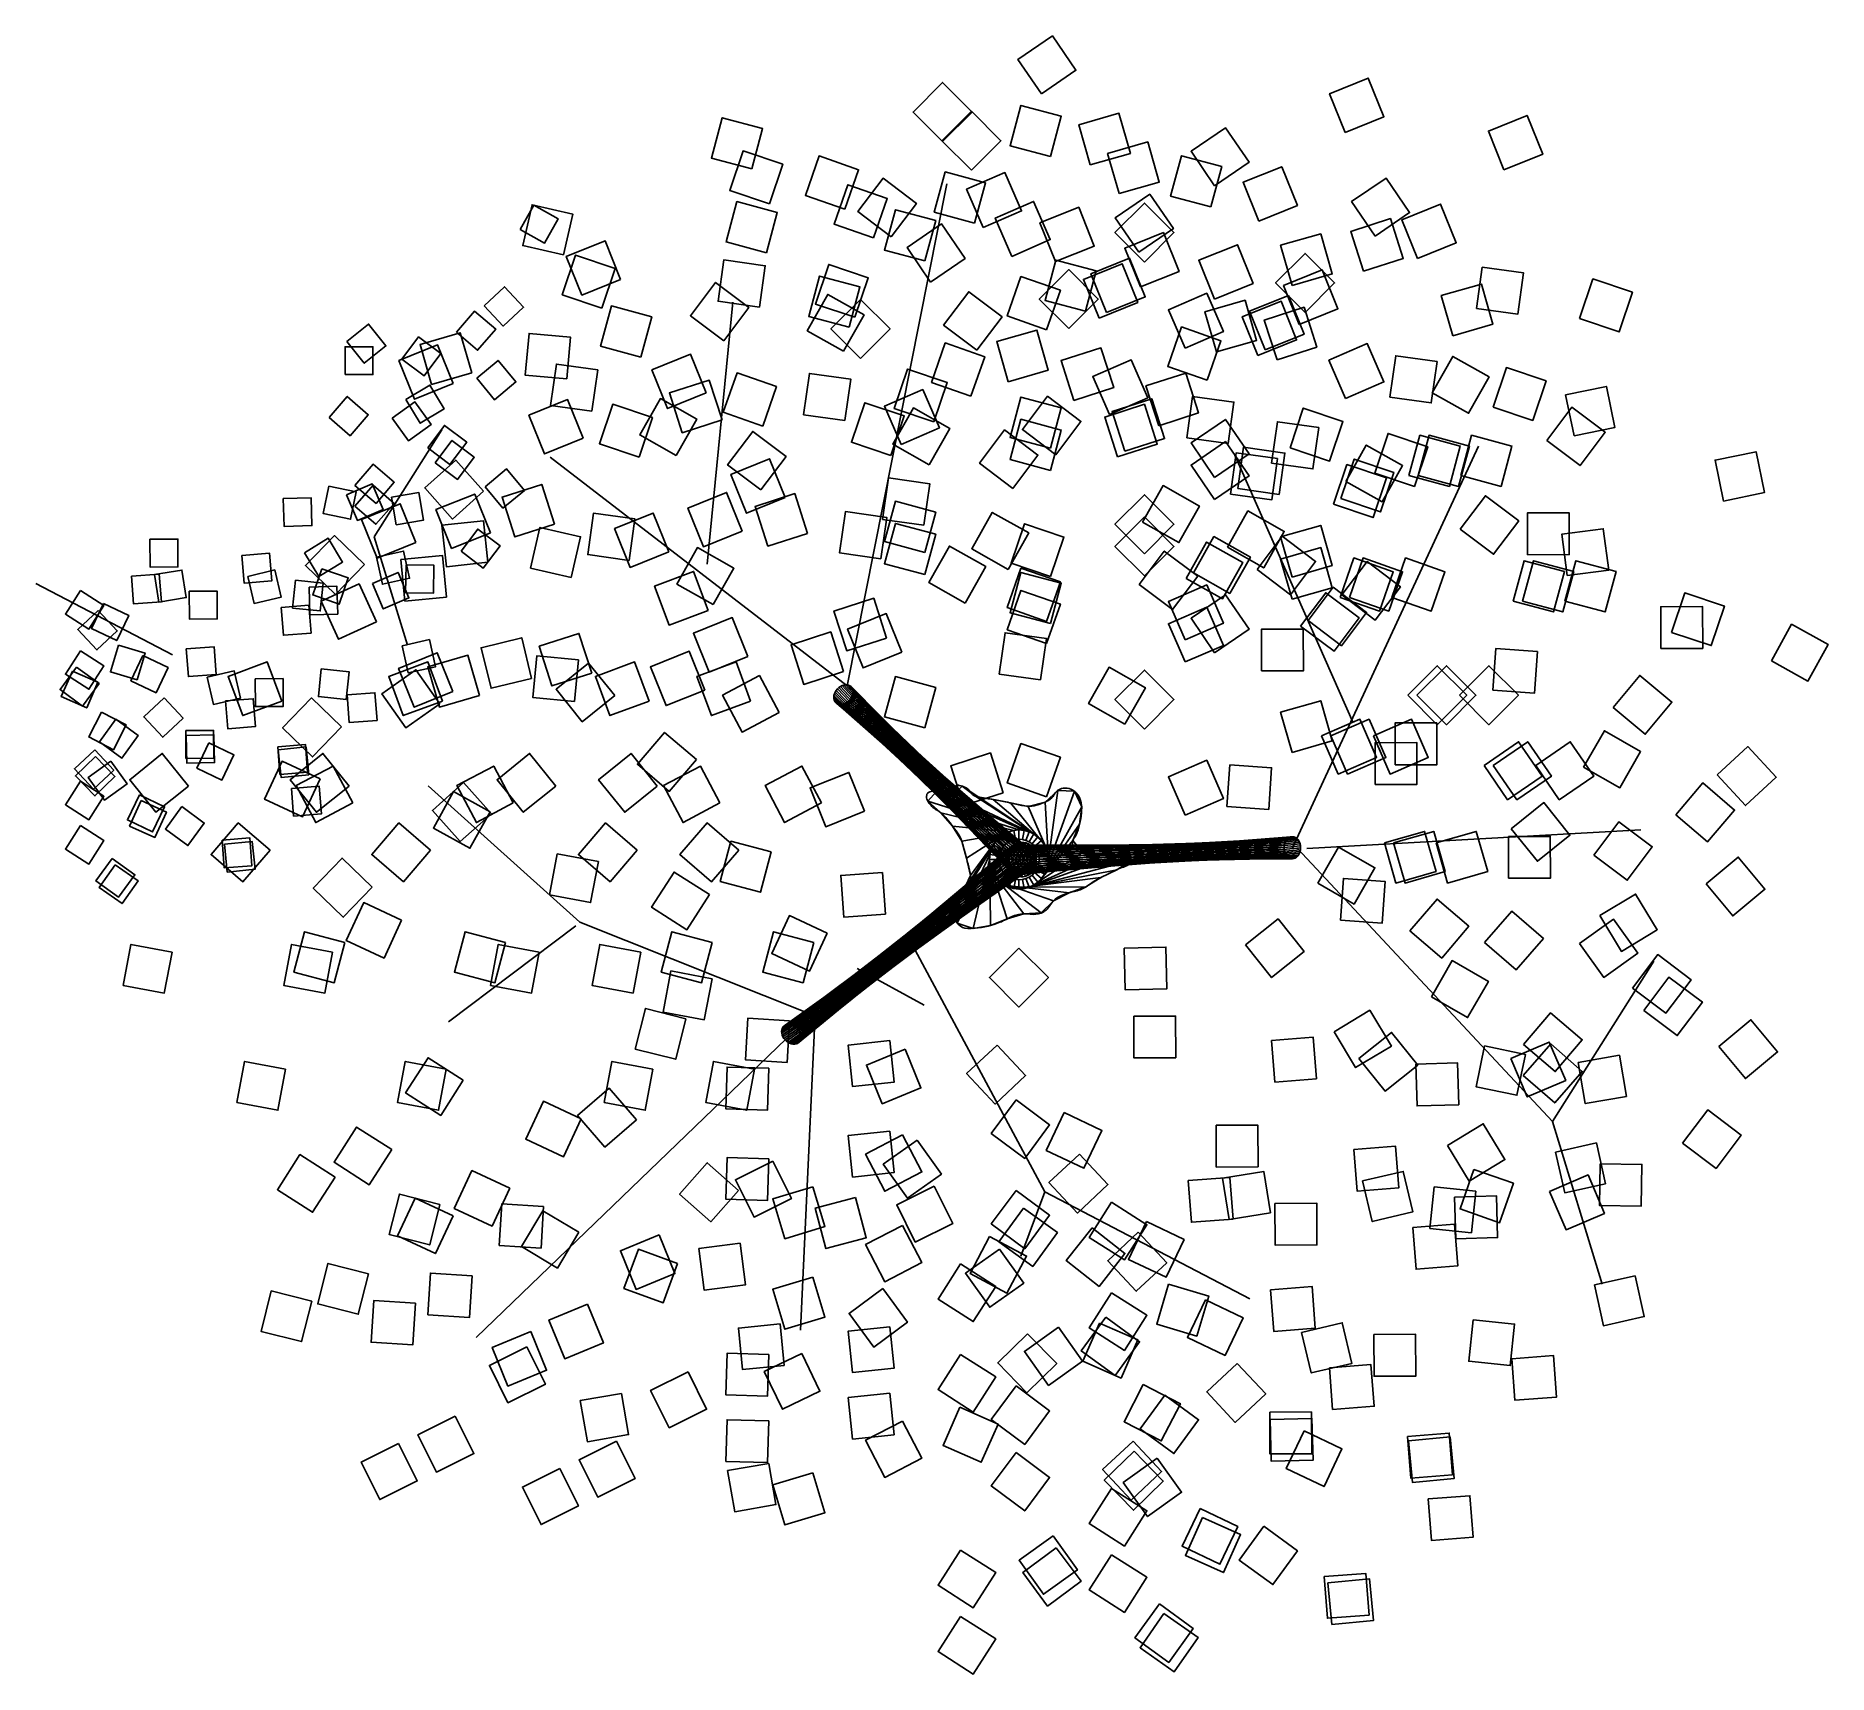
# Model space of a CAD drawing. Extents: x -14.44 to -7.79, y -9.05 to -2.97.
import ezdxf

# ---------------------------------------------------------------- set-up
doc = ezdxf.new("R2010")
doc.units = 0
doc.header["$MEASUREMENT"] = 0
doc.layers.get('0').update_dxf_attribs({"linetype": 'CONTINUOUS'})

msp = doc.modelspace()

# ---------------------------------------------------------------- linework, layer by layer
at = {"extrusion": (6.99446e-33, -1, -1.83772e-16)}
for p, q in [((-11.4303, -5.386, 3.9059), (-11.0602, -3.5222, 4.9132)), ((-11.9511, -4.9338, 4.3033), (-11.8551, -3.9607, 5.201)), ((-11.4303, -5.386, 3.8579), (-12.5335, -4.5363, 4.6939)), ((-9.724, -5.989, 2.974), (-8.4837, -5.9205, 3.8168))]:
    msp.add_line(p, q, dxfattribs=at)
for p, q in [((-13.1867, -4.8322, 2.5994), (-12.9354, -4.4347, 2.8186)), ((-9.7788, -5.989, 2.9877), (-9.0867, -4.4952, 3.899)), ((-9.5527, -5.5231, 3.2549), (-9.9913, -4.5295, 3.2549)), ((-13.1867, -4.8322, 2.5994), (-13.0633, -5.2342, 2.7547)), ((-14.443, -5.0057, 1.5532), (-13.9359, -5.2707, 1.5532)), ((-12.4239, -6.2631, 3.2892), (-12.9858, -5.7561, 3.4879)), ((-10.7861, -6.0302, 1.7748), (-11.611, -6.71, 2.7409)), ((-9.7583, -5.989, 2.9877), (-8.8126, -7.0032, 3.899)), ((-12.4378, -6.2766, 3.3166), (-12.9106, -6.633, 3.8922)), ((-11.5698, -6.6033, 2.6999), (-12.4239, -6.2631, 3.2892)), ((-11.1973, -6.3317, 2.1928), (-10.6971, -7.2636, 2.3298)), ((-8.8126, -7.0032, 3.899), (-8.4358, -6.407, 4.228)), ((-11.5493, -6.6033, 2.6999), (-11.6044, -7.7775, 3.3166)), ((-12.8076, -7.8049, 4.1731), (-11.6564, -6.6948, 2.741)), ((-8.8126, -7.0032, 3.899), (-8.6276, -7.6062, 4.132)), ((-10.6971, -7.2636, 2.3298), (-10.7861, -7.5034, 2.6656)), ((-10.6971, -7.2636, 2.3298), (-9.9364, -7.661, 2.3298))]:
    msp.add_line(p, q)
at = {"extrusion": (1, 0, 0)}
msp.add_line((-11.1449, -6.5715, 2.7889), (-11.3942, -6.4344, 4.5226), dxfattribs=at)
msp.add_circle((-10.793, -6.0302, 0.3837), 0.1096)
at = {"extrusion": (0.668965, 4.71754e-17, 0.743294)}
msp.add_circle((-5.9865, 9.2712, -4.3155), 0.0411, dxfattribs=at)
for centre, radius, start, end in [((-11.1221, -5.7939), 0.014, 116.56505, 165.15341), ((-11.1082, -5.8216), 0.045, 90, 116.56505), ((-11.1082, -5.8023), 0.0257, 38.50471, 90), ((-11.0655, -5.7683), 0.0289, 218.50471, 266.82492), ((-11.0287, -5.7749), 0.0121, 154.99014, 208.64781), ((-11.011, -5.7832), 0.0317, 135, 154.99014), ((-11.0476, -5.7852), 0.00945, 327.23602, 28.64781), ((-11.0192, -5.775), 0.0201, 109.83558, 135), ((-11.0187, -5.7762), 0.0215, 78.69007, 109.83558), ((-11.0328, -5.8469), 0.0935, 63.91443, 78.69007), ((-11.0158, -5.8122), 0.0549, 31.08445, 63.91443), ((-10.9439, -5.7688), 0.0291, 211.08445, 256.70049), ((-10.6246, -5.808), 0.0421, 114.83287, 153.72707), ((-10.6203, -5.8172), 0.0523, 82.87498, 114.83287), ((-10.6203, -5.8169), 0.052, 50.84368, 82.87498), ((-10.6329, -5.8324), 0.072, 23.96249, 50.84368), ((-11.1136, -5.7962), 0.0228, 165.15341, 194.03624), ((-11.0833, -5.7886), 0.054, 194.03624, 212.68261), ((-11.0567, -5.7715), 0.0856, 212.68261, 239.71509), ((-11.1734, -5.9714), 0.1459, 39.08917, 59.71509), ((-11.0633, -5.7282), 0.0691, 266.82492, 284.03624), ((-11.0493, -5.7841), 0.0114, 284.03624, 327.23602), ((-10.8838, -5.5146), 0.2904, 256.70049, 262.79206), ((-11.0257, -6.6369), 0.8409, 79.21343, 82.79206), ((-11.0667, -6.8521), 1.06, 76.2545, 79.21343), ((-10.6567, -5.1758), 0.6658, 256.2545, 259.98822), ((-10.7567, -5.7424), 0.0904, 259.98822, 282.99462), ((-10.7863, -5.614), 0.2222, 282.99462, 297.61361), ((-10.7059, -5.7678), 0.0486, 297.61361, 333.72707), ((-10.6425, -5.8367), 0.0825, 358.88463, 23.96249), ((-10.8379, -5.8329), 0.2779, 350.53768, 358.88463), ((-11.6709, -6.3755), 0.7868, 33.69007, 39.08917), ((-10.6862, -5.8855), 0.1178, 326.6173, 342.70633), ((-10.8751, -5.8267), 0.3157, 342.70633, 350.53768), ((-11.091, -5.9889), 0.0898, 17.66071, 33.69007), ((-11.5247, -6.127), 0.545, 15.25512, 17.66071), ((-14.0654, -6.8199), 3.1784, 14.25904, 15.25512), ((-10.5679, -5.9711), 0.0265, 174.3056, 198.43495), ((-10.5542, -5.9725), 0.0403, 146.6173, 174.3056), ((-10.5679, -5.9711), 0.0265, 198.43495, 222.5541), ((-12.4063, -6.3983), 1.4667, 12.52881, 14.25904), ((-10.5591, -5.9631), 0.0384, 222.5541, 249.44395), ((-10.5002, -5.8059), 0.2063, 249.44395, 260.95958), ((-10.4552, -5.5233), 0.4924, 260.95958, 265.23636), ((-10.4326, -5.2514), 0.7652, 265.23636, 268.66686), ((-10.4482, -5.9247), 0.0917, 268.66686, 288.58912), ((-10.4029, -6.0595), 0.0504, 81.60641, 108.58912), ((-10.4732, -5.8864), 0.1848, 289.82315, 297.21706), ((-10.3988, -6.0313), 0.0219, 9.46232, 81.60641), ((-10.3987, -6.0313), 0.0219, 297.21706, 9.46232), ((-11.005, -6.1037), 0.0342, 309.13407, 8.47439), ((-11.2354, -6.1381), 0.2672, 8.47439, 12.52881), ((-10.7301, -5.8363), 0.349, 301.7835, 306.83372), ((-10.4438, -6.2185), 0.1286, 118.50804, 126.83372), ((-10.2736, -6.5318), 0.4851, 116.56505, 118.50804), ((-7.5887, -11.9017), 6.4888, 116.0338, 116.56505), ((-10.3218, -6.3065), 0.2618, 109.82315, 116.0338), ((-10.6448, -6.3135), 0.3971, 160.48954, 165.96376), ((-10.911, -6.2192), 0.1147, 129.13407, 160.48954), ((-10.6042, -6.2437), 0.0854, 116.42366, 150.06836), ((-10.5481, -6.3566), 0.2115, 100.58873, 116.42366), ((-10.6088, -6.0321), 0.1186, 280.58873, 301.7835), ((-10.9955, -6.2376), 0.0373, 177.07427, 201.80141), ((-10.9363, -6.2407), 0.0966, 165.96376, 177.07427), ((-10.9672, -6.2263), 0.0679, 201.80141, 220.07927), ((-10.9818, -5.9738), 0.3126, 288.61338, 297.92257), ((-10.7518, -6.4079), 0.1788, 105.60318, 117.92257), ((-10.7692, -6.3454), 0.1138, 80.75636, 105.60318), ((-10.7385, -6.1566), 0.0774, 260.75636, 290.99704), ((-10.7337, -6.1691), 0.064, 290.99704, 330.06836), ((-10.9834, -6.24), 0.0466, 220.07927, 270), ((-10.9834, -5.969), 0.3176, 270, 288.61338)]:
    msp.add_arc(centre, radius, start, end)
for points in [[(-10.7093, -3.1879, 3.7414), (-10.5813, -3.1003, 3.6318), (-10.6689, -2.9723, 3.5222), (-10.7969, -3.0599, 3.6318)], [(-11.0763, -3.3648, 3.2206), (-10.9667, -3.2552, 3.111), (-11.0763, -3.1455, 3.0014), (-11.1859, -3.2552, 3.111)], [(-9.582, -3.3309, 4.5432), (-9.4382, -3.2729, 4.4335), (-9.4962, -3.1291, 4.3239), (-9.64, -3.1871, 4.4335)], [(-10.9697, -3.4714, 3.8716), (-10.8601, -3.3618, 3.762), (-10.9697, -3.2521, 3.6523), (-11.0793, -3.3618, 3.762)], [(-10.6765, -3.4206, 5.0228), (-10.6362, -3.2709, 4.9132), (-10.7859, -3.2306, 4.8036), (-10.8262, -3.3803, 4.9132)], [(-10.5281, -3.4513, 3.0779), (-10.379, -3.4087, 2.9683), (-10.4216, -3.2596, 2.8587), (-10.5707, -3.3022, 2.9683)], [(-11.7851, -3.4665, 3.81), (-11.7448, -3.3168, 3.7003), (-11.8945, -3.2765, 3.5907), (-11.9349, -3.4262, 3.7003)], [(-10.0666, -3.529, 4.9954), (-9.9387, -3.4415, 4.8858), (-10.0262, -3.3135, 4.7761), (-10.1542, -3.401, 4.8858)], [(-8.9923, -3.4697, 4.5021), (-8.8485, -3.4117, 4.3924), (-8.9065, -3.2679, 4.2828), (-9.0503, -3.3259, 4.3924)], [(-10.4215, -3.5579, 3.7289), (-10.2724, -3.5153, 3.6193), (-10.315, -3.3662, 3.5096), (-10.4641, -3.4088, 3.6193)], [(-11.7196, -3.5961, 4.9954), (-11.6702, -3.4491, 4.8858), (-11.8172, -3.3997, 4.7761), (-11.8666, -3.5467, 4.8858)], [(-11.4395, -3.6157, 3.3234), (-11.3884, -3.4693, 3.2138), (-11.5348, -3.4183, 3.1042), (-11.5859, -3.5647, 3.2138)], [(-10.0803, -3.6075, 4.0292), (-10.04, -3.4578, 3.9196), (-10.1898, -3.4174, 3.81), (-10.2301, -3.5672, 3.9196)], [(-9.9029, -3.6599, 3.529), (-9.7591, -3.6019, 3.4194), (-9.8171, -3.4581, 3.3097), (-9.9609, -3.5161, 3.4194)], [(-11.3329, -3.7223, 3.9744), (-11.2818, -3.5759, 3.8648), (-11.4282, -3.5249, 3.7551), (-11.4793, -3.6713, 3.8648)], [(-11.267, -3.7181, 4.9829), (-11.1737, -3.5943, 4.8733), (-11.2975, -3.501, 4.7636), (-11.3908, -3.6248, 4.8733)], [(-10.9575, -3.6672, 3.7894), (-10.9172, -3.5175, 3.6798), (-11.0669, -3.4772, 3.5701), (-11.1073, -3.6269, 3.6798)], [(-10.9255, -3.6843, 3.3783), (-10.7834, -3.6224, 3.2686), (-10.8453, -3.4802, 3.159), (-10.9874, -3.5421, 3.2686)], [(-9.4705, -3.7159, 4.0018), (-9.3425, -3.6283, 3.8922), (-9.4301, -3.5004, 3.7825), (-9.558, -3.5879, 3.8922)], [(-11.7307, -3.778, 4.413), (-11.6904, -3.6282, 4.3033), (-11.8402, -3.5879, 4.1937), (-11.8805, -3.7376, 4.3033)], [(-10.8189, -3.7909, 4.0292), (-10.6768, -3.729, 3.9196), (-10.7387, -3.5868, 3.81), (-10.8808, -3.6487, 3.9196)], [(-10.327, -3.8126, 5.1256), (-10.2174, -3.7029, 5.016), (-10.327, -3.5933, 4.9063), (-10.4367, -3.7029, 5.016)], [(-10.3477, -3.7756, 3.762), (-10.2197, -3.6881, 3.6523), (-10.3073, -3.5601, 3.5427), (-10.4352, -3.6476, 3.6523)], [(-12.6445, -3.6918, 2.6587), (-12.554, -3.7417, 2.5857), (-12.5041, -3.6512, 2.5126), (-12.5946, -3.6013, 2.5857)], [(-12.4841, -3.7855, 3.4274), (-12.4494, -3.6343, 3.3178), (-12.6005, -3.5996, 3.2081), (-12.6352, -3.7507, 3.3178)], [(-11.1425, -3.8077, 5.064), (-11.1022, -3.658, 4.9543), (-11.2519, -3.6177, 4.8447), (-11.2922, -3.7674, 4.9543)], [(-10.6571, -3.8106, 2.9123), (-10.5133, -3.7526, 2.8026), (-10.5713, -3.6088, 2.693), (-10.7151, -3.6668, 2.8026)], [(-9.5138, -3.846, 4.7076), (-9.3662, -3.7986, 4.598), (-9.4136, -3.651, 4.4883), (-9.5612, -3.6984, 4.598)], [(-9.3132, -3.7987, 3.4879), (-9.1694, -3.7407, 3.3783), (-9.2274, -3.5969, 3.2686), (-9.3712, -3.6549, 3.3783)], [(-11.1209, -3.8864, 4.3856), (-10.9929, -3.7988, 4.2759), (-11.0805, -3.6708, 4.1663), (-11.2084, -3.7584, 4.2759)], [(-10.3423, -3.9046, 4.8173), (-10.1985, -3.8466, 4.7076), (-10.2565, -3.7028, 4.598), (-10.4003, -3.7608, 4.7076)], [(-9.7788, -3.899, 4.9829), (-9.6297, -3.8564, 4.8733), (-9.6723, -3.7074, 4.7636), (-9.8214, -3.75, 4.8733)], [(-12.3413, -3.9828, 4.0292), (-12.2919, -3.8358, 3.9196), (-12.4389, -3.7864, 3.81), (-12.4883, -3.9334, 3.9196)], [(-12.2718, -3.8769, 5.0228), (-12.3298, -3.7331, 4.9132), (-12.4736, -3.7911, 4.8036), (-12.4156, -3.9349, 4.9132)], [(-10.0674, -3.9494, 2.8712), (-9.9236, -3.8914, 2.7615), (-9.9816, -3.7476, 2.6519), (-10.1254, -3.8056, 2.7615)], [(-9.7309, -3.9994, 4.132), (-9.6212, -3.8898, 4.0224), (-9.7309, -3.7802, 3.9127), (-9.8405, -3.8898, 4.0224)], [(-11.7567, -3.9793, 5.1256), (-11.7352, -3.8257, 5.016), (-11.8888, -3.8042, 4.9063), (-11.9103, -3.9578, 5.016)], [(-11.4018, -4.0173, 3.392), (-11.3524, -3.8703, 3.2823), (-11.4994, -3.8209, 3.1727), (-11.5488, -3.9679, 3.2823)], [(-10.6081, -4.0592, 3.8922), (-10.4984, -3.9495, 3.7825), (-10.6081, -3.8399, 3.6729), (-10.7177, -3.9495, 3.7825)], [(-10.5463, -3.9946, 4.0703), (-10.506, -3.8449, 3.9607), (-10.6557, -3.8046, 3.8511), (-10.696, -3.9543, 3.9607)], [(-10.4955, -4.0202, 5.8314), (-10.3517, -3.9622, 5.7218), (-10.4097, -3.8184, 5.6121), (-10.5535, -3.8764, 5.7218)], [(-10.4681, -3.9995, 2.4874), (-10.3243, -3.9415, 2.3778), (-10.3823, -3.7977, 2.2682), (-10.5261, -3.8557, 2.3778)], [(-9.7527, -4.0434, 4.7761), (-9.6089, -3.9854, 4.6665), (-9.6669, -3.8416, 4.5569), (-9.8107, -3.8996, 4.6665)], [(-9.0947, -3.9848, 4.6048), (-8.9412, -4.0062, 4.4952), (-8.9197, -3.8527, 4.3856), (-9.0732, -3.8312, 4.4952)], [(-12.7785, -3.9742, 2.6504), (-12.7084, -4.0501, 2.5773), (-12.6324, -3.9801, 2.5042), (-12.7025, -3.9041, 2.5773)], [(-11.8887, -4.1048, 4.0167), (-11.7953, -3.981, 3.9071), (-11.9191, -3.8877, 3.7974), (-12.0125, -4.0115, 3.9071)], [(-11.4235, -4.0543, 3.8305), (-11.3832, -3.9046, 3.7209), (-11.5329, -3.8643, 3.6112), (-11.5732, -4.014, 3.7209)], [(-10.9492, -4.1393, 3.3794), (-10.8559, -4.0155, 3.2698), (-10.9797, -3.9222, 3.1602), (-11.073, -4.046, 3.2698)], [(-10.6902, -4.0635, 5.2284), (-10.6391, -3.9171, 5.1188), (-10.7855, -3.866, 5.0091), (-10.8366, -4.0124, 5.1188)], [(-9.1827, -4.0859, 3.9893), (-9.0336, -4.0433, 3.8797), (-9.0762, -3.8942, 3.77), (-9.2253, -3.9368, 3.8797)], [(-8.7115, -4.0218, 4.4746), (-8.5646, -4.0713, 4.365), (-8.5152, -3.9243, 4.2554), (-8.6621, -3.8749, 4.365)], [(-12.1967, -4.1651, 4.4541), (-12.1564, -4.0153, 4.3444), (-12.3061, -3.975, 4.2348), (-12.3464, -4.1248, 4.3444)], [(-11.4439, -4.1435, 5.2832), (-11.3677, -4.0085, 5.1736), (-11.5028, -3.9323, 5.064), (-11.579, -4.0673, 5.1736)], [(-11.3813, -4.1699, 4.5158), (-11.2716, -4.0603, 4.4061), (-11.3813, -3.9506, 4.2965), (-11.4909, -4.0603, 4.4061)], [(-10.1763, -4.132, 5.2832), (-10.0341, -4.0701, 5.1736), (-10.096, -3.928, 5.064), (-10.2382, -3.9899, 5.1736)], [(-10.0599, -4.1456, 3.7495), (-9.9108, -4.1031, 3.6398), (-9.9534, -3.954, 3.5302), (-10.1025, -3.9966, 3.6398)], [(-9.9058, -4.159, 5.7903), (-9.762, -4.101, 5.6807), (-9.82, -3.9572, 5.571), (-9.9638, -4.0152, 5.6807)], [(-9.8785, -4.1383, 2.4463), (-9.7347, -4.0803, 2.3367), (-9.7927, -3.9365, 2.227), (-9.9365, -3.9945, 2.3367)], [(-9.8347, -4.1749, 3.6935), (-9.6871, -4.1275, 3.5838), (-9.7345, -3.9799, 3.4742), (-9.8821, -4.0273, 3.5838)], [(-13.2885, -4.1073, 2.042), (-13.2238, -4.1879, 1.9689), (-13.1432, -4.1233, 1.8958), (-13.2078, -4.0426, 1.9689)], [(-12.8814, -4.0726, 1.8502), (-12.8027, -4.1396, 1.7771), (-12.7356, -4.061, 1.704), (-12.8143, -3.9939, 1.7771)], [(-10.094, -4.2504, 4.2348), (-10.043, -4.104, 4.1252), (-10.1894, -4.0529, 4.0155), (-10.2404, -4.1993, 4.1252)], [(-12.8934, -4.2636, 4.0566), (-12.9514, -4.1198, 3.947), (-13.0952, -4.1778, 3.8374), (-13.0372, -4.3216, 3.947)], [(-13.084, -4.1726, 3.3577), (-13.0014, -4.2347, 3.2846), (-12.9393, -4.1521, 3.2115), (-13.0219, -4.09, 3.2846)], [(-12.8247, -4.2236, 3.5701), (-12.8677, -4.0747, 3.4605), (-13.0167, -4.1177, 3.3508), (-12.9737, -4.2667, 3.4605)], [(-12.4722, -4.246, 3.7277), (-12.4577, -4.0916, 3.6181), (-12.612, -4.0771, 3.5084), (-12.6265, -4.2315, 3.6181)], [(-10.9712, -4.3101, 3.995), (-10.9202, -4.1637, 3.8853), (-11.0666, -4.1126, 3.7757), (-11.1176, -4.259, 3.8853)], [(-10.8331, -4.2564, 4.373), (-10.684, -4.2138, 4.2634), (-10.7266, -4.0647, 4.1538), (-10.8757, -4.1073, 4.2634)], [(-9.5801, -4.3189, 4.2896), (-9.4379, -4.257, 4.18), (-9.4998, -4.1149, 4.0703), (-9.642, -4.1767, 4.18)], [(-13.2949, -4.23, 2.846), (-13.1916, -4.2298, 2.773), (-13.1917, -4.1265, 2.6999), (-13.2951, -4.1267, 2.773)], [(-12.8062, -4.2435, 2.2796), (-12.7402, -4.3231, 2.2065), (-12.6606, -4.2571, 2.1334), (-12.7266, -4.1776, 2.2065)], [(-12.3784, -4.366, 4.1594), (-12.3569, -4.2124, 4.0498), (-12.5105, -4.1909, 3.9402), (-12.5319, -4.3445, 4.0498)], [(-11.954, -4.2981, 3.4194), (-12.012, -4.1543, 3.3097), (-12.1558, -4.2123, 3.2001), (-12.0978, -4.3561, 3.3097)], [(-10.5889, -4.3256, 3.0767), (-10.4413, -4.2782, 2.9671), (-10.4887, -4.1306, 2.8575), (-10.6363, -4.178, 2.9671)], [(-10.4573, -4.3786, 4.0498), (-10.3151, -4.3167, 3.9402), (-10.377, -4.1746, 3.8305), (-10.5192, -4.2365, 3.9402)], [(-9.4156, -4.3137, 3.5907), (-9.2621, -4.3352, 3.481), (-9.2406, -4.1816, 3.3714), (-9.3941, -4.1602, 3.481)], [(-9.2589, -4.2975, 4.7624), (-9.1239, -4.3737, 4.6528), (-9.0477, -4.2387, 4.5432), (-9.1827, -4.1625, 4.6528)], [(-11.8955, -4.3983, 5.2284), (-11.9429, -4.2507, 5.1188), (-12.0905, -4.2981, 5.0091), (-12.0431, -4.4458, 5.1188)], [(-11.7444, -4.4209, 4.6185), (-11.6934, -4.2745, 4.5089), (-11.8398, -4.2234, 4.3993), (-11.8908, -4.3698, 4.5089)], [(-11.4389, -4.4005, 3.5222), (-11.4174, -4.2469, 3.4125), (-11.571, -4.2254, 3.3029), (-11.5925, -4.379, 3.4125)], [(-11.1088, -4.4057, 5.9274), (-11.0594, -4.2587, 5.8177), (-11.2063, -4.2093, 5.7081), (-11.2558, -4.3562, 5.8177)], [(-10.2741, -4.4197, 4.9817), (-10.1265, -4.3723, 4.8721), (-10.1739, -4.2247, 4.7624), (-10.3215, -4.2721, 4.8721)], [(-9.0324, -4.3508, 3.4605), (-8.8855, -4.4002, 3.3508), (-8.836, -4.2532, 3.2412), (-8.983, -4.2038, 3.3508)], [(-13.3545, -4.389, 3.4673), (-13.2766, -4.4569, 3.3942), (-13.2087, -4.379, 3.3211), (-13.2866, -4.3111, 3.3942)], [(-13.0692, -4.3223, 1.8418), (-13.0158, -4.4108, 1.7687), (-12.9273, -4.3574, 1.6956), (-12.9807, -4.2689, 1.7687)], [(-12.4106, -4.4665, 5.064), (-12.4686, -4.3228, 4.9543), (-12.6124, -4.3808, 4.8447), (-12.5544, -4.5245, 4.9543)], [(-12.0656, -4.5302, 4.317), (-11.9894, -4.3951, 4.2074), (-12.1244, -4.3189, 4.0978), (-12.2007, -4.454, 4.2074)], [(-11.2305, -4.4894, 4.6734), (-11.0883, -4.4275, 4.5637), (-11.1502, -4.2853, 4.4541), (-11.2924, -4.3472, 4.5637)], [(-10.6765, -4.5033, 5.7286), (-10.6362, -4.3536, 5.619), (-10.7859, -4.3132, 5.5094), (-10.8262, -4.463, 5.619)], [(-10.6562, -4.5277, 5.9148), (-10.5628, -4.4039, 5.8052), (-10.6866, -4.3105, 5.6956), (-10.78, -4.4343, 5.8052)], [(-10.3999, -4.5146, 2.6519), (-10.2523, -4.4672, 2.5423), (-10.2997, -4.3196, 2.4326), (-10.4473, -4.367, 2.5423)], [(-10.1698, -4.4644, 2.974), (-10.0163, -4.4859, 2.8643), (-9.9948, -4.3323, 2.7547), (-10.1483, -4.3109, 2.8643)], [(-8.7323, -4.4573, 4.0566), (-8.5804, -4.4259, 3.947), (-8.6118, -4.2741, 3.8374), (-8.7636, -4.3054, 3.947)], [(-13.1195, -4.3913, 2.3892), (-13.0595, -4.4754, 2.3161), (-12.9753, -4.4154, 2.243), (-13.0353, -4.3312, 2.3161)], [(-12.2034, -4.5363, 4.3856), (-12.154, -4.3893, 4.2759), (-12.301, -4.3399, 4.1663), (-12.3504, -4.4869, 4.2759)], [(-11.2682, -4.5306, 3.5016), (-11.2188, -4.3836, 3.392), (-11.3658, -4.3342, 3.2823), (-11.4152, -4.4811, 3.392)], [(-11.1261, -4.5647, 3.6798), (-11.0499, -4.4297, 3.5701), (-11.185, -4.3534, 3.4605), (-11.2612, -4.4885, 3.5701)], [(-10.4273, -4.5353, 5.9959), (-10.2797, -4.4878, 5.8862), (-10.3271, -4.3402, 5.7766), (-10.4747, -4.3876, 5.8862)], [(-9.7867, -4.5015, 2.8438), (-9.6397, -4.5509, 2.7341), (-9.5903, -4.4039, 2.6245), (-9.7372, -4.3545, 2.7341)], [(-8.8336, -4.4745, 4.4621), (-8.7098, -4.5678, 4.3525), (-8.6164, -4.444, 4.2429), (-8.7402, -4.3507, 4.3525)], [(-12.9881, -4.5015, 2.4943), (-12.9054, -4.5637, 2.4212), (-12.8433, -4.481, 2.3481), (-12.926, -4.4189, 2.4212)], [(-11.7508, -4.6583, 4.373), (-11.6575, -4.5345, 4.2634), (-11.7813, -4.4412, 4.1538), (-11.8746, -4.565, 4.2634)], [(-10.8156, -4.6526, 3.4891), (-10.7223, -4.5288, 3.3794), (-10.8461, -4.4354, 3.2698), (-10.9394, -4.5592, 3.3794)], [(-10.6765, -4.5855, 2.508), (-10.6362, -4.4358, 2.3984), (-10.7859, -4.3955, 2.2887), (-10.8262, -4.5452, 2.3984)], [(-10.0666, -4.6117, 5.7012), (-9.9387, -4.5241, 5.5916), (-10.0262, -4.3962, 5.4819), (-10.1542, -4.4837, 5.5916)], [(-9.8551, -4.5585, 4.8789), (-9.7015, -4.5799, 4.7693), (-9.68, -4.4264, 4.6597), (-9.8336, -4.4049, 4.7693)], [(-9.4719, -4.5955, 4.7487), (-9.3249, -4.645, 4.6391), (-9.2755, -4.498, 4.5295), (-9.4225, -4.4486, 4.6391)], [(-9.3449, -4.6048, 5.8314), (-9.1951, -4.6452, 5.7218), (-9.1548, -4.4954, 5.6121), (-9.3046, -4.4551, 5.7218)], [(-9.3106, -4.6048, 2.4874), (-9.1609, -4.6452, 2.3778), (-9.1206, -4.4954, 2.2682), (-9.2703, -4.4551, 2.3778)], [(-9.153, -4.6048, 4.8173), (-9.0033, -4.6452, 4.7076), (-8.963, -4.4954, 4.598), (-9.1127, -4.4551, 4.7076)], [(-12.9602, -4.557, 3.3303), (-12.8775, -4.6191, 3.2572), (-12.8154, -4.5365, 3.1841), (-12.898, -4.4744, 3.2572)], [(-10.0666, -4.6939, 2.4806), (-9.9387, -4.6064, 2.3709), (-10.0262, -4.4784, 2.2613), (-10.1542, -4.566, 2.3709)], [(-10.0082, -4.674, 5.8931), (-9.8547, -4.6955, 5.7835), (-9.8332, -4.5419, 5.6738), (-9.9867, -4.5205, 5.7835)], [(-9.9809, -4.6534, 2.5491), (-9.8273, -4.6749, 2.4395), (-9.8058, -4.5213, 2.3298), (-9.9594, -4.4998, 2.4395)], [(-9.5798, -4.6265, 3.7483), (-9.4448, -4.7027, 3.6386), (-9.3686, -4.5677, 3.529), (-9.5036, -4.4914, 3.6386)], [(-8.1769, -4.6993, 4.0155), (-8.0251, -4.6679, 3.9059), (-8.0564, -4.5161, 3.7962), (-8.2083, -4.5474, 3.9059)], [(-13.2582, -4.6414, 2.8278), (-13.1796, -4.7084, 2.7547), (-13.1125, -4.6297, 2.6816), (-13.1912, -4.5627, 2.7547)], [(-12.7805, -4.6629, 3.6729), (-12.884, -4.5474, 3.5633), (-12.9994, -4.6509, 3.4536), (-12.8959, -4.7664, 3.5633)], [(-12.7748, -4.6462, 2.2522), (-12.7088, -4.7258, 2.1791), (-12.6293, -4.6598, 2.106), (-12.6952, -4.5802, 2.1791)], [(-11.6609, -4.6864, 5.9548), (-11.7189, -4.5426, 5.8451), (-11.8627, -4.6006, 5.7355), (-11.8047, -4.7444, 5.8451)], [(-9.625, -4.7111, 5.7629), (-9.4781, -4.7605, 5.6533), (-9.4287, -4.6135, 5.5436), (-9.5756, -4.5641, 5.6533)], [(-9.5977, -4.6905, 2.4189), (-9.4507, -4.7399, 2.3093), (-9.4013, -4.5929, 2.1996), (-9.5483, -4.5435, 2.3093)], [(-13.3546, -4.6446, 2.4258), (-13.3757, -4.7458, 2.3527), (-13.2744, -4.7669, 2.2796), (-13.2534, -4.6657, 2.3527)], [(-13.2894, -4.676, 3.3988), (-13.2488, -4.771, 3.3257), (-13.1537, -4.7304, 3.2526), (-13.1944, -4.6353, 3.3257)], [(-13.2586, -4.7179, 2.6039), (-13.1807, -4.7858, 2.5308), (-13.1128, -4.7079, 2.4577), (-13.1907, -4.64, 2.5308)], [(-12.5172, -4.785, 4.2622), (-12.5646, -4.6374, 4.1526), (-12.7122, -4.6848, 4.0429), (-12.6648, -4.8324, 4.1526)], [(-11.1459, -4.7888, 6.0576), (-11.1244, -4.6353, 5.9479), (-11.2779, -4.6138, 5.8383), (-11.2994, -4.7674, 5.9479)], [(-10.3341, -4.7772, 3.1316), (-10.199, -4.8534, 3.0219), (-10.1228, -4.7184, 2.9123), (-10.2578, -4.6421, 3.0219)], [(-13.5245, -4.6899, 3.5039), (-13.5215, -4.7933, 3.4308), (-13.4182, -4.7903, 3.3577), (-13.4212, -4.6869, 3.4308)], [(-13.0322, -4.8532, 4.0978), (-13.0902, -4.7094, 3.9881), (-13.234, -4.7674, 3.8785), (-13.176, -4.9112, 3.9881)], [(-13.1227, -4.6855, 2.3207), (-13.1052, -4.7874, 2.2476), (-13.0033, -4.7699, 2.1745), (-13.0208, -4.6681, 2.2476)], [(-12.7556, -4.8171, 4.413), (-12.8136, -4.6733, 4.3033), (-12.9574, -4.7313, 4.1937), (-12.8994, -4.8751, 4.3033)], [(-11.8204, -4.8113, 3.529), (-11.8784, -4.6675, 3.4194), (-12.0222, -4.7255, 3.3097), (-11.9642, -4.8693, 3.4194)], [(-11.5777, -4.8195, 3.6249), (-11.6251, -4.6719, 3.5153), (-11.7727, -4.7193, 3.4057), (-11.7253, -4.8669, 3.5153)], [(-11.1425, -4.8904, 5.7698), (-11.1022, -4.7407, 5.6601), (-11.2519, -4.7004, 5.5505), (-11.2922, -4.8501, 5.6601)], [(-10.327, -4.8952, 5.8314), (-10.2174, -4.7856, 5.7218), (-10.327, -4.676, 5.6121), (-10.4367, -4.7856, 5.7218)], [(-9.1545, -4.8034, 3.448), (-9.0307, -4.8968, 3.3383), (-8.9373, -4.773, 3.2287), (-9.0611, -4.6796, 3.3383)], [(-12.7647, -4.9266, 4.3525), (-12.7815, -4.7724, 4.2429), (-12.9357, -4.7893, 4.1332), (-12.9188, -4.9434, 4.2429)], [(-12.2405, -4.9195, 4.5158), (-12.219, -4.7659, 4.4061), (-12.3726, -4.7444, 4.2965), (-12.3941, -4.898, 4.4061)], [(-12.0928, -4.8877, 3.4605), (-12.1508, -4.7439, 3.3508), (-12.2946, -4.8019, 3.2412), (-12.2366, -4.9457, 3.3508)], [(-11.3053, -4.9137, 3.6318), (-11.2838, -4.7602, 3.5222), (-11.4374, -4.7387, 3.4125), (-11.4589, -4.8922, 3.5222)], [(-11.1425, -4.9726, 2.5491), (-11.1022, -4.8229, 2.4395), (-11.2519, -4.7826, 2.3298), (-11.2922, -4.9323, 2.4395)], [(-10.8331, -4.9531, 6.2152), (-10.7569, -4.818, 6.1055), (-10.8919, -4.7418, 5.9959), (-10.9681, -4.8768, 6.1055)], [(-10.6754, -4.98, 5.6327), (-10.626, -4.833, 5.5231), (-10.773, -4.7836, 5.4134), (-10.8224, -4.9306, 5.5231)], [(-10.327, -4.9775, 2.6108), (-10.2174, -4.8678, 2.5011), (-10.327, -4.7582, 2.3915), (-10.4367, -4.8678, 2.5011)], [(-10.0193, -4.8712, 5.0365), (-9.8842, -4.9474, 4.9269), (-9.808, -4.8124, 4.8173), (-9.9431, -4.7362, 4.9269)], [(-9.7788, -4.9817, 5.6887), (-9.6297, -4.9391, 5.5791), (-9.6723, -4.79, 5.4694), (-9.8214, -4.8326, 5.5791)], [(-8.9053, -4.8985, 2.8438), (-8.7502, -4.8982, 2.7341), (-8.7505, -4.7431, 2.6245), (-8.9055, -4.7434, 2.7341)], [(-14.0192, -4.8412, 4.0475), (-14.0186, -4.9446, 3.9744), (-13.9153, -4.944, 3.9013), (-13.9158, -4.8407, 3.9744)], [(-13.4461, -4.8911, 2.8194), (-13.3927, -4.9796, 2.7463), (-13.3042, -4.9262, 2.6732), (-13.3576, -4.8377, 2.7463)], [(-13.2229, -4.9352, 3.5084), (-13.3346, -4.8276, 3.3988), (-13.4422, -4.9392, 3.2892), (-13.3306, -5.0469, 3.3988)], [(-12.8642, -4.8859, 2.4669), (-12.7816, -4.948, 2.3938), (-12.7195, -4.8654, 2.3207), (-12.8021, -4.8033, 2.3938)], [(-12.4553, -4.9829, 2.5366), (-12.4206, -4.8318, 2.427), (-12.5717, -4.797, 2.3173), (-12.6064, -4.9481, 2.427)], [(-10.1724, -4.9868, 6.0507), (-10.0374, -5.063, 5.9411), (-9.9612, -4.928, 5.8314), (-10.0962, -4.8518, 5.9411)], [(-10.1451, -4.9661, 2.7067), (-10.0101, -5.0424, 2.5971), (-9.9338, -4.9073, 2.4874), (-10.0689, -4.8311, 2.5971)], [(-9.9087, -4.9541, 2.8313), (-9.7849, -5.0475, 2.7216), (-9.6915, -4.9237, 2.612), (-9.8153, -4.8303, 2.7216)], [(-8.7573, -4.9763, 4.2211), (-8.6035, -4.956, 4.1115), (-8.6238, -4.8023, 4.0018), (-8.7775, -4.8225, 4.1115)], [(-13.678, -4.9011, 3.9379), (-13.67, -5.0042, 3.8648), (-13.5669, -4.9962, 3.7917), (-13.575, -4.8931, 3.8648)], [(-13.1786, -4.9075, 3.312), (-13.1562, -5.0084, 3.2389), (-13.0553, -4.986, 3.1658), (-13.0777, -4.8851, 3.2389)], [(-12.9183, -5.0561, 2.5491), (-12.9331, -4.9017, 2.4395), (-13.0875, -4.9166, 2.3298), (-13.0727, -5.0709, 2.4395)], [(-11.9278, -5.0837, 4.6734), (-11.8515, -4.9487, 4.5637), (-11.9866, -4.8724, 4.4541), (-12.0628, -5.0075, 4.5637)], [(-10.9925, -5.078, 3.7894), (-10.9163, -4.9429, 3.6798), (-11.0514, -4.8667, 3.5701), (-11.1276, -5.0017, 3.6798)], [(-10.2228, -5.102, 5.6202), (-10.1295, -4.9782, 5.5106), (-10.2533, -4.8849, 5.4009), (-10.3466, -5.0087, 5.5106)], [(-9.7788, -5.064, 2.4681), (-9.6297, -5.0214, 2.3584), (-9.6723, -4.8723, 2.2488), (-9.8214, -4.9149, 2.3584)], [(-9.6007, -5.0571, 5.9959), (-9.4543, -5.1082, 5.8862), (-9.4032, -4.9618, 5.7766), (-9.5496, -4.9107, 5.8862)], [(-9.5664, -5.0571, 2.6519), (-9.42, -5.1082, 2.5423), (-9.3689, -4.9618, 2.4326), (-9.5153, -4.9107, 2.5423)], [(-9.4088, -5.0571, 4.9817), (-9.2624, -5.1082, 4.8721), (-9.2113, -4.9618, 4.7624), (-9.3577, -4.9107, 4.8721)], [(-8.9578, -5.0708, 5.7903), (-8.808, -5.1111, 5.6807), (-8.7677, -4.9614, 5.571), (-8.9175, -4.9211, 5.6807)], [(-8.9235, -5.0708, 2.4463), (-8.7738, -5.1111, 2.3367), (-8.7335, -4.9614, 2.227), (-8.8832, -4.9211, 2.3367)], [(-8.7659, -5.0708, 4.7761), (-8.6162, -5.1111, 4.6665), (-8.5759, -4.9614, 4.5569), (-8.7256, -4.9211, 4.6665)], [(-14.0881, -4.9783, 3.6135), (-14.0801, -5.0814, 3.5404), (-13.977, -5.0734, 3.4673), (-13.9851, -4.9703, 3.5404)], [(-14.0028, -4.9722, 2.1608), (-13.9864, -5.0743, 2.0877), (-13.8843, -5.0579, 2.0146), (-13.9007, -4.9558, 2.0877)], [(-13.6565, -4.9791, 2.0512), (-13.6327, -5.0797, 1.9781), (-13.5321, -5.0559, 1.905), (-13.5559, -4.9553, 1.9781)], [(-13.3808, -4.9506, 2.2256), (-13.415, -5.0482, 2.1525), (-13.3174, -5.0824, 2.0794), (-13.2832, -4.9848, 2.1525)], [(-13.1935, -5.0049, 2.5354), (-13.1529, -5.0999, 2.4623), (-13.0578, -5.0593, 2.3892), (-13.0984, -4.9643, 2.4623)], [(-13.0686, -4.9364, 2.2339), (-13.0702, -5.0398, 2.1608), (-12.9668, -5.0414, 2.0877), (-12.9652, -4.938, 2.1608)], [(-11.9468, -5.1061, 4.373), (-12.0007, -4.9608, 4.2634), (-12.1461, -5.0148, 4.1538), (-12.0921, -5.1601, 4.2634)], [(-10.6902, -5.1462, 5.9342), (-10.6391, -4.9998, 5.8246), (-10.7855, -4.9487, 5.7149), (-10.8366, -5.0951, 5.8246)], [(-10.6765, -5.1543, 5.6601), (-10.6362, -5.0045, 5.5505), (-10.7859, -4.9642, 5.4408), (-10.8262, -5.114, 5.5505)], [(-9.5939, -5.0482, 4.7362), (-9.4701, -5.1415, 4.6266), (-9.3768, -5.0177, 4.5169), (-9.5006, -4.9244, 4.6266)], [(-14.2775, -5.0318, 3.3714), (-14.3332, -5.1189, 3.2983), (-14.246, -5.1745, 3.2252), (-14.1904, -5.0874, 3.2983)], [(-13.8733, -5.0345, 2.9054), (-13.8728, -5.1378, 2.8323), (-13.7694, -5.1373, 2.7592), (-13.77, -5.0339, 2.8323)], [(-13.479, -4.9937, 3.3037), (-13.4896, -5.0965, 3.2306), (-13.3868, -5.1072, 3.1575), (-13.3762, -5.0043, 3.2306)], [(-13.4286, -5.0189, 2.6405), (-13.4256, -5.1222, 2.5674), (-13.3222, -5.1192, 2.4943), (-13.3252, -5.0159, 2.5674)], [(-13.178, -5.1478, 4.365), (-13.2427, -5.0069, 4.2554), (-13.3836, -5.0716, 4.1457), (-13.3189, -5.2125, 4.2554)], [(-10.6902, -5.2284, 2.7136), (-10.6391, -5.082, 2.6039), (-10.7855, -5.0309, 2.4943), (-10.8366, -5.1773, 2.6039)], [(-10.1763, -5.2147, 5.989), (-10.0341, -5.1528, 5.8794), (-10.096, -5.0107, 5.7698), (-10.2382, -5.0725, 5.8794)], [(-10.0666, -5.2627, 5.6327), (-9.9387, -5.1751, 5.5231), (-10.0262, -5.0472, 5.4134), (-10.1542, -5.1347, 5.5231)], [(-9.7471, -5.1637, 5.7504), (-9.6233, -5.2571, 5.6407), (-9.5299, -5.1333, 5.5311), (-9.6537, -5.0399, 5.6407)], [(-9.7197, -5.1431, 2.4064), (-9.5959, -5.2364, 2.2968), (-9.5026, -5.1126, 2.1871), (-9.6264, -5.0193, 2.2968)], [(-8.3697, -5.1877, 4.1183), (-8.2225, -5.2363, 4.0087), (-8.1739, -5.0891, 3.899), (-8.3212, -5.0405, 4.0087)], [(-14.2115, -5.106, 2.942), (-14.2871, -5.1765, 2.8689), (-14.2165, -5.2521, 2.7958), (-14.141, -5.1815, 2.8689)], [(-14.1914, -5.0798, 3.979), (-14.2359, -5.1731, 3.9059), (-14.1426, -5.2176, 3.8328), (-14.0981, -5.1243, 3.9059)], [(-13.5322, -5.0944, 2.7958), (-13.5241, -5.1975, 2.7227), (-13.4211, -5.1894, 2.6496), (-13.4291, -5.0864, 2.7227)], [(-11.2846, -5.2079, 6.1603), (-11.332, -5.0603, 6.0507), (-11.4797, -5.1077, 5.9411), (-11.4323, -5.2553, 6.0507)], [(-11.2276, -5.2608, 5.6601), (-11.2856, -5.117, 5.5505), (-11.4294, -5.175, 5.4408), (-11.3714, -5.3188, 5.5505)], [(-10.1763, -5.2969, 2.7684), (-10.0341, -5.2351, 2.6587), (-10.096, -5.0929, 2.5491), (-10.2382, -5.1548, 2.6587)], [(-8.4097, -5.2469, 2.8026), (-8.2546, -5.2466, 2.693), (-8.2549, -5.0915, 2.5834), (-8.41, -5.0918, 2.693)], [(-11.7997, -5.2761, 5.9959), (-11.8577, -5.1323, 5.8862), (-12.0015, -5.1903, 5.7766), (-11.9435, -5.3341, 5.8862)], [(-11.4441, -5.3328, 3.7346), (-11.4915, -5.1852, 3.6249), (-11.6391, -5.2326, 3.5153), (-11.5917, -5.3802, 3.6249)], [(-10.7125, -5.3632, 5.7629), (-10.691, -5.2096, 5.6533), (-10.8446, -5.1882, 5.5436), (-10.8661, -5.3417, 5.6533)], [(-9.8921, -5.3301, 4.4541), (-9.7371, -5.3298, 4.3444), (-9.7374, -5.1748, 4.2348), (-9.8924, -5.175, 4.3444)], [(-7.9994, -5.2927, 3.9881), (-7.8636, -5.3676, 3.8785), (-7.7887, -5.2318, 3.7688), (-7.9245, -5.1569, 3.8785)], [(-14.2775, -5.2556, 3.9379), (-14.3332, -5.3427, 3.8648), (-14.246, -5.3984, 3.7917), (-14.1904, -5.3113, 3.8648)], [(-14.1364, -5.2344, 2.0923), (-14.166, -5.3335, 2.0192), (-14.0669, -5.3631, 1.9461), (-14.0373, -5.264, 2.0192)], [(-13.8845, -5.2482, 3.9105), (-13.8765, -5.3513, 3.8374), (-13.7734, -5.3432, 3.7643), (-13.7815, -5.2402, 3.8374)], [(-13.0827, -5.2364, 2.4486), (-13.0603, -5.3373, 2.3755), (-12.9594, -5.3149, 2.3024), (-12.9818, -5.214, 2.3755)], [(-12.6022, -5.3576, 4.6528), (-12.6392, -5.2071, 4.5432), (-12.7897, -5.2441, 4.4335), (-12.7527, -5.3946, 4.5432)], [(-12.3793, -5.3385, 4.6185), (-12.4267, -5.1909, 4.5089), (-12.5743, -5.2383, 4.3993), (-12.5269, -5.3859, 4.5089)], [(-9.0337, -5.4019, 3.0082), (-8.8791, -5.4129, 2.8986), (-8.8681, -5.2582, 2.7889), (-9.0228, -5.2473, 2.8986)], [(-14.2919, -5.316, 3.8922), (-14.3528, -5.3995, 3.8191), (-14.2692, -5.4604, 3.746), (-14.2083, -5.3769, 3.8191)], [(-14.0456, -5.2731, 2.8369), (-14.0901, -5.3664, 2.7638), (-13.9967, -5.4109, 2.6907), (-13.9523, -5.3175, 2.7638)], [(-13.5297, -5.4419, 3.3315), (-13.5836, -5.2966, 3.2218), (-13.729, -5.3505, 3.1122), (-13.675, -5.4959, 3.2218)], [(-13.3831, -5.3226, 2.4403), (-13.3937, -5.4254, 2.3672), (-13.2909, -5.4361, 2.2941), (-13.2802, -5.3333, 2.3672)], [(-12.9335, -5.4419, 5.2844), (-12.9875, -5.2966, 5.1748), (-13.1328, -5.3505, 5.0651), (-13.0789, -5.4959, 5.1748)], [(-12.8944, -5.4067, 4.4541), (-12.9524, -5.2629, 4.3444), (-13.0962, -5.3209, 4.2348), (-13.0382, -5.4647, 4.3444)], [(-12.7959, -5.4211, 2.6793), (-12.8389, -5.2721, 2.5697), (-12.9879, -5.3151, 2.46), (-12.9448, -5.4641, 2.5697)], [(-12.4433, -5.4434, 2.8369), (-12.4288, -5.289, 2.7273), (-12.5832, -5.2745, 2.6176), (-12.5977, -5.4289, 2.7273)], [(-12.2935, -5.4216, 4.3856), (-12.3906, -5.3008, 4.2759), (-12.5115, -5.398, 4.1663), (-12.4143, -5.5188, 4.2759)], [(-12.166, -5.4419, 2.9272), (-12.22, -5.2966, 2.8175), (-12.3654, -5.3505, 2.7079), (-12.3114, -5.4959, 2.8175)], [(-11.9592, -5.401, 3.5701), (-12.0172, -5.2572, 3.4605), (-12.161, -5.3152, 3.3508), (-12.103, -5.459, 3.4605)], [(-11.7892, -5.4419, 5.9217), (-11.8431, -5.2966, 5.8121), (-11.9885, -5.3505, 5.7024), (-11.9345, -5.4959, 5.8121)], [(-10.3997, -5.5274, 5.9205), (-10.3235, -5.3924, 5.8109), (-10.4586, -5.3162, 5.7012), (-10.5348, -5.4512, 5.8109)], [(-9.3497, -5.4203, 5.8931), (-9.2401, -5.5299, 5.7835), (-9.1304, -5.4203, 5.6738), (-9.2401, -5.3106, 5.7835)], [(-9.3155, -5.4203, 2.5491), (-9.2058, -5.5299, 2.4395), (-9.0962, -5.4203, 2.3298), (-9.2058, -5.3106, 2.4395)], [(-9.1579, -5.4203, 4.8789), (-9.0482, -5.5299, 4.7693), (-8.9386, -5.4203, 4.6597), (-9.0482, -5.3106, 4.7693)], [(-14.3072, -5.3308, 2.0512), (-14.3489, -5.4254, 1.9781), (-14.2542, -5.4671, 1.905), (-14.2126, -5.3724, 1.9781)], [(-13.8072, -5.3537, 2.0238), (-13.7835, -5.4543, 1.9507), (-13.6829, -5.4306, 1.8776), (-13.7066, -5.33, 1.9507)], [(-13.6285, -5.359, 3.3257), (-13.6279, -5.4624, 3.2526), (-13.5246, -5.4619, 3.1795), (-13.5251, -5.3585, 3.2526)], [(-12.9425, -5.4523, 4.4952), (-13.0321, -5.3257, 4.3856), (-13.1586, -5.4153, 4.2759), (-13.0691, -5.5419, 4.3856)], [(-11.6838, -5.4844, 4.6734), (-11.7565, -5.3474, 4.5637), (-11.8934, -5.4201, 4.4541), (-11.8208, -5.5571, 4.5637)], [(-10.8271, -6.0722, 1.7337), (-10.8321, -6.0641, 1.7337), (-11.4557, -5.388, 3.8388), (-11.4615, -5.3921, 3.8376)], [(-10.8321, -6.0641, 1.7337), (-10.8356, -6.0552, 1.7337), (-11.4496, -5.3848, 3.8409), (-11.4557, -5.388, 3.8388)], [(-10.8356, -6.0552, 1.7337), (-10.8375, -6.0458, 1.7337), (-11.4433, -5.3827, 3.8436), (-11.4496, -5.3848, 3.8409)], [(-10.8375, -6.0458, 1.7337), (-10.8378, -6.0362, 1.7337), (-11.4371, -5.3816, 3.847), (-11.4433, -5.3827, 3.8436)], [(-10.8378, -6.0362, 1.7337), (-10.8364, -6.0268, 1.7337), (-11.4311, -5.3816, 3.8509), (-11.4371, -5.3816, 3.847)], [(-10.8364, -6.0268, 1.7337), (-10.8333, -6.0177, 1.7337), (-11.4255, -5.3827, 3.8553), (-11.4311, -5.3816, 3.8509)], [(-10.8333, -6.0177, 1.7337), (-10.8288, -6.0093, 1.7337), (-11.4205, -5.3849, 3.8599), (-11.4255, -5.3827, 3.8553)], [(-10.8288, -6.0093, 1.7337), (-10.8228, -6.0019, 1.7337), (-11.4163, -5.3881, 3.8647), (-11.4205, -5.3849, 3.8599)], [(-10.8228, -6.0019, 1.7337), (-10.8157, -5.9955, 1.7337), (-11.4128, -5.3922, 3.8695), (-11.4163, -5.3881, 3.8647)], [(-11.1425, -5.5414, 5.7012), (-11.1022, -5.3916, 5.5916), (-11.2519, -5.3513, 5.4819), (-11.2922, -5.5011, 5.5916)], [(-10.327, -5.5462, 5.7629), (-10.2174, -5.4366, 5.6533), (-10.327, -5.3269, 5.5436), (-10.4367, -5.4366, 5.6533)], [(-8.5872, -5.4661, 4.2759), (-8.468, -5.5652, 4.1663), (-8.3689, -5.446, 4.0566), (-8.4881, -5.3468, 4.1663)], [(-13.9666, -5.4305, 3.3623), (-14.0422, -5.5011, 3.2892), (-13.9716, -5.5766, 3.2161), (-13.8961, -5.506, 3.2892)], [(-13.7387, -5.4415, 2.7684), (-13.7306, -5.5445, 2.6953), (-13.6276, -5.5365, 2.6222), (-13.6356, -5.4334, 2.6953)], [(-13.3079, -5.5377, 2.5765), (-13.4195, -5.43, 2.4669), (-13.5271, -5.5417, 2.3572), (-13.4155, -5.6493, 2.4669)], [(-13.2873, -5.419, 3.2161), (-13.2793, -5.522, 3.143), (-13.1762, -5.514, 3.0699), (-13.1842, -5.4109, 3.143)], [(-10.7768, -6.094, 1.7337), (-10.7864, -6.0943, 1.7337), (-11.4797, -5.421, 3.8436), (-11.4805, -5.4273, 3.847)], [(-10.7675, -6.0921, 1.7337), (-10.7768, -6.094, 1.7337), (-11.4805, -5.4273, 3.847), (-11.4801, -5.4333, 3.8509)], [(-10.7586, -6.0886, 1.7337), (-10.7675, -6.0921, 1.7337), (-11.4801, -5.4333, 3.8509), (-11.4787, -5.4388, 3.8553)], [(-10.7864, -6.0943, 1.7337), (-10.7958, -6.0929, 1.7337), (-11.4779, -5.4147, 3.8409), (-11.4797, -5.421, 3.8436)], [(-10.7504, -6.0836, 1.7337), (-10.7586, -6.0886, 1.7337), (-11.4787, -5.4388, 3.8553), (-11.4763, -5.4437, 3.8599)], [(-10.7958, -6.0929, 1.7337), (-10.8049, -6.0899, 1.7337), (-11.4751, -5.4084, 3.8388), (-11.4779, -5.4147, 3.8409)], [(-10.7433, -6.0773, 1.7337), (-10.7504, -6.0836, 1.7337), (-11.4763, -5.4437, 3.8599), (-11.4729, -5.4478, 3.8647)], [(-10.8049, -6.0899, 1.7337), (-10.8133, -6.0853, 1.7337), (-11.4713, -5.4024, 3.8376), (-11.4751, -5.4084, 3.8388)], [(-10.7373, -6.0698, 1.7337), (-10.7433, -6.0773, 1.7337), (-11.4729, -5.4478, 3.8647), (-11.4686, -5.451, 3.8695)], [(-10.8133, -6.0853, 1.7337), (-10.8208, -6.0794, 1.7337), (-11.4667, -5.3969, 3.8372), (-11.4713, -5.4024, 3.8376)], [(-10.7328, -6.0614, 1.7337), (-10.7373, -6.0698, 1.7337), (-11.4686, -5.451, 3.8695), (-11.4636, -5.4532, 3.8741)], [(-10.8208, -6.0794, 1.7337), (-10.8271, -6.0722, 1.7337), (-11.4615, -5.3921, 3.8376), (-11.4667, -5.3969, 3.8372)], [(-10.7297, -6.0524, 1.7337), (-10.7328, -6.0614, 1.7337), (-11.4636, -5.4532, 3.8741), (-11.458, -5.4543, 3.8784)], [(-10.7283, -6.0429, 1.7337), (-10.7297, -6.0524, 1.7337), (-11.458, -5.4543, 3.8784), (-11.452, -5.4543, 3.8824)], [(-10.7286, -6.0334, 1.7337), (-10.7283, -6.0429, 1.7337), (-11.452, -5.4543, 3.8824), (-11.4458, -5.4533, 3.8857)], [(-10.7305, -6.024, 1.7337), (-10.7286, -6.0334, 1.7337), (-11.4458, -5.4533, 3.8857), (-11.4395, -5.4511, 3.8885)], [(-10.734, -6.0151, 1.7337), (-10.7305, -6.024, 1.7337), (-11.4395, -5.4511, 3.8885), (-11.4334, -5.4479, 3.8905)], [(-10.739, -6.007, 1.7337), (-10.734, -6.0151, 1.7337), (-11.4334, -5.4479, 3.8905), (-11.4276, -5.4439, 3.8918)], [(-10.7453, -5.9998, 1.7337), (-10.739, -6.007, 1.7337), (-11.4276, -5.4439, 3.8918), (-11.4224, -5.439, 3.8922)], [(-10.7528, -5.9939, 1.7337), (-10.7453, -5.9998, 1.7337), (-11.4224, -5.439, 3.8922), (-11.4178, -5.4335, 3.8918)], [(-10.7612, -5.9893, 1.7337), (-10.7528, -5.9939, 1.7337), (-11.4178, -5.4335, 3.8918), (-11.414, -5.4275, 3.8905)], [(-10.7703, -5.9863, 1.7337), (-10.7612, -5.9893, 1.7337), (-11.414, -5.4275, 3.8905), (-11.4112, -5.4213, 3.8885)], [(-10.8157, -5.9955, 1.7337), (-10.8075, -5.9905, 1.7337), (-11.4104, -5.3971, 3.8741), (-11.4128, -5.3922, 3.8695)], [(-10.7797, -5.9849, 1.7337), (-10.7703, -5.9863, 1.7337), (-11.4112, -5.4213, 3.8885), (-11.4094, -5.4149, 3.8857)], [(-10.8075, -5.9905, 1.7337), (-10.7986, -5.987, 1.7337), (-11.409, -5.4027, 3.8784), (-11.4104, -5.3971, 3.8741)], [(-10.7893, -5.9851, 1.7337), (-10.7797, -5.9849, 1.7337), (-11.4094, -5.4149, 3.8857), (-11.4086, -5.4086, 3.8824)], [(-10.7986, -5.987, 1.7337), (-10.7893, -5.9851, 1.7337), (-11.4086, -5.4086, 3.8824), (-11.409, -5.4027, 3.8784)], [(-9.7788, -5.6327, 5.6202), (-9.6297, -5.5901, 5.5106), (-9.6723, -5.441, 5.4009), (-9.8214, -5.4836, 5.5106)], [(-14.1994, -5.4832, 2.0055), (-14.2467, -5.5751, 1.9324), (-14.1548, -5.6225, 1.8593), (-14.1075, -5.5306, 1.9324)], [(-14.146, -5.5093, 2.7501), (-14.2069, -5.5928, 2.677), (-14.1234, -5.6537, 2.6039), (-14.0625, -5.5702, 2.677)], [(-9.6692, -5.571, 6.0507), (-9.6073, -5.7132, 5.9411), (-9.4651, -5.6513, 5.8314), (-9.527, -5.5092, 5.9411)], [(-9.6349, -5.571, 2.7067), (-9.573, -5.7132, 2.5971), (-9.4309, -5.6513, 2.4874), (-9.4928, -5.5092, 2.5971)], [(-9.4773, -5.571, 5.0365), (-9.4154, -5.7132, 4.9269), (-9.2733, -5.6513, 4.8173), (-9.3352, -5.5092, 4.9269)], [(-13.8863, -5.5513, 2.8963), (-13.8857, -5.6547, 2.8232), (-13.7824, -5.6541, 2.7501), (-13.7829, -5.5508, 2.8232)], [(-13.885, -5.5696, 2.3481), (-13.8824, -5.6729, 2.275), (-13.7791, -5.6703, 2.2019), (-13.7817, -5.567, 2.275)], [(-11.9907, -5.6594, 4.5158), (-12.1085, -5.5585, 4.4061), (-12.2093, -5.6763, 4.2965), (-12.0915, -5.7771, 4.4061)], [(-9.3965, -5.6785, 4.413), (-9.2415, -5.6782, 4.3033), (-9.2418, -5.5231, 4.1937), (-9.3968, -5.5234, 4.3033)], [(-8.6965, -5.6868, 2.9054), (-8.5619, -5.7639, 2.7958), (-8.4848, -5.6293, 2.6862), (-8.6193, -5.5522, 2.7958)], [(-14.2244, -5.6228, 2.9328), (-14.3, -5.6934, 2.8597), (-14.2294, -5.7689, 2.7867), (-14.1539, -5.6983, 2.8597)], [(-14.2217, -5.6478, 2.3846), (-14.2958, -5.7199, 2.3116), (-14.2237, -5.794, 2.2385), (-14.1496, -5.7219, 2.3116)], [(-13.8764, -5.7574, 3.344), (-13.9736, -5.6366, 3.2343), (-14.0944, -5.7338, 3.1247), (-13.9972, -5.8546, 3.2343)], [(-13.8007, -5.5976, 3.2572), (-13.8452, -5.691, 3.1841), (-13.7519, -5.7354, 3.111), (-13.7074, -5.6421, 3.1841)], [(-13.5451, -5.6113, 2.7867), (-13.5371, -5.7143, 2.7136), (-13.434, -5.7063, 2.6405), (-13.442, -5.6032, 2.7136)], [(-13.5427, -5.6226, 2.2385), (-13.5326, -5.7255, 2.1654), (-13.4298, -5.7154, 2.0923), (-13.4399, -5.6125, 2.1654)], [(-13.2802, -5.7574, 5.2969), (-13.3774, -5.6366, 5.1873), (-13.4982, -5.7338, 5.0777), (-13.4011, -5.8546, 5.1873)], [(-12.5128, -5.7574, 2.9397), (-12.6099, -5.6366, 2.8301), (-12.7308, -5.7338, 2.7204), (-12.6336, -5.8546, 2.8301)], [(-12.1359, -5.7574, 5.9342), (-12.233, -5.6366, 5.8246), (-12.3539, -5.7338, 5.7149), (-12.2567, -5.8546, 5.8246)], [(-10.8513, -5.7823, 5.8657), (-10.8987, -5.6346, 5.756), (-11.0463, -5.682, 5.6464), (-10.9989, -5.8297, 5.756)], [(-10.6902, -5.7972, 5.8657), (-10.6391, -5.6508, 5.756), (-10.7855, -5.5997, 5.6464), (-10.8366, -5.7461, 5.756)], [(-9.4706, -5.7516, 4.3102), (-9.3155, -5.7514, 4.2005), (-9.3158, -5.5963, 4.0909), (-9.4709, -5.5966, 4.2005)], [(-9.0662, -5.6807, 5.7629), (-8.9786, -5.8086, 5.6533), (-8.8507, -5.7211, 5.5436), (-8.9382, -5.5931, 5.6533)], [(-9.0319, -5.6807, 2.4189), (-8.9444, -5.8086, 2.3093), (-8.8164, -5.7211, 2.1996), (-8.904, -5.5931, 2.3093)], [(-8.8743, -5.6807, 4.7487), (-8.7868, -5.8086, 4.6391), (-8.6588, -5.7211, 4.5295), (-8.7463, -5.5931, 4.6391)], [(-8.2004, -5.7162, 3.9756), (-8.0952, -5.8302, 3.866), (-7.9813, -5.7251, 3.7563), (-8.0864, -5.6111, 3.866)], [(-14.1644, -5.6655, 3.1621), (-14.2486, -5.7255, 3.089), (-14.1886, -5.8096, 3.0159), (-14.1045, -5.7496, 3.089)], [(-13.3878, -5.7306, 4.3924), (-13.5286, -5.6656, 4.2828), (-13.5936, -5.8063, 4.1731), (-13.4528, -5.8714, 4.2828)], [(-13.2667, -5.8202, 3.6318), (-13.3394, -5.6832, 3.5222), (-13.4764, -5.7559, 3.4125), (-13.4037, -5.8929, 3.5222)], [(-12.6705, -5.8202, 5.5847), (-12.7432, -5.6832, 5.4751), (-12.8802, -5.7559, 5.3655), (-12.8075, -5.8929, 5.4751)], [(-11.9031, -5.8202, 3.2275), (-11.9757, -5.6832, 3.1179), (-12.1127, -5.7559, 3.0082), (-12.04, -5.8929, 3.1179)], [(-11.5262, -5.8202, 6.222), (-11.5989, -5.6832, 6.1124), (-11.7358, -5.7559, 6.0027), (-11.6632, -5.8929, 6.1124)], [(-11.3664, -5.8505, 5.7012), (-11.4244, -5.7067, 5.5916), (-11.5682, -5.7647, 5.4819), (-11.5102, -5.9085, 5.5916)], [(-10.1763, -5.8657, 5.9205), (-10.0341, -5.8038, 5.8109), (-10.096, -5.6616, 5.7012), (-10.2382, -5.7235, 5.8109)], [(-10.0206, -5.8336, 4.6185), (-9.8659, -5.8445, 4.5089), (-9.855, -5.6898, 4.3993), (-10.0097, -5.6789, 4.5089)], [(-14.2775, -5.7399, 2.7958), (-14.3332, -5.827, 2.7227), (-14.246, -5.8826, 2.6496), (-14.1904, -5.7955, 2.7227)], [(-13.4938, -5.766, 3.1887), (-13.4858, -5.8691, 3.1156), (-13.3827, -5.8611, 3.0425), (-13.3907, -5.758, 3.1156)], [(-12.7516, -5.8603, 2.7821), (-12.8551, -5.7448, 2.6724), (-12.9706, -5.8483, 2.5628), (-12.8671, -5.9638, 2.6724)], [(-12.7565, -5.8526, 4.598), (-12.8922, -5.7776, 4.4883), (-12.9672, -5.9133, 4.3787), (-12.8315, -5.9883, 4.4883)], [(-10.774, -5.9222, 0.3837), (-10.793, -5.9205, 0.3837), (-11.1311, -5.8136), (-11.0997, -5.7781)], [(-10.7555, -5.9271, 0.3837), (-10.774, -5.9222, 0.3837), (-11.0997, -5.7781), (-11.0412, -5.7922)], [(-10.7382, -5.9352, 0.3837), (-10.7555, -5.9271, 0.3837), (-11.0412, -5.7922), (-11.0044, -5.7578)], [(-10.7225, -5.9462, 0.3837), (-10.7382, -5.9352, 0.3837), (-11.0044, -5.7578), (-10.9531, -5.7965)], [(-10.6834, -6.0302, 0.3837), (-10.685, -6.0111, 0.3837), (-10.696, -5.817), (-10.6488, -5.7735)], [(-10.69, -6.0676, 0.3837), (-10.685, -6.0492, 0.3837), (-10.5874, -5.7766), (-10.56, -5.8342)], [(-10.685, -6.0492, 0.3837), (-10.6834, -6.0302, 0.3837), (-10.6488, -5.7735), (-10.5874, -5.7766)], [(-8.3546, -5.8638, 2.7752), (-8.2366, -5.9644, 2.6656), (-8.1361, -5.8464, 2.556), (-8.2541, -5.7458, 2.6656)], [(-14.0585, -5.7899, 2.8278), (-14.103, -5.8832, 2.7547), (-14.0097, -5.9277, 2.6816), (-13.9652, -5.8344, 2.7547)], [(-14.0525, -5.8116, 2.2796), (-14.095, -5.9058, 2.2065), (-14.0008, -5.9484, 2.1334), (-13.9583, -5.8542, 2.2065)], [(-13.9011, -5.8338, 3.1704), (-13.962, -5.9174, 3.0973), (-13.8785, -5.9782, 3.0242), (-13.8176, -5.8947, 3.0973)], [(-10.793, -5.9205, 0.3837), (-10.812, -5.9222, 0.3837), (-11.0829, -5.8571), (-11.1311, -5.8136)], [(-10.709, -5.9597, 0.3837), (-10.7225, -5.9462, 0.3837), (-10.9531, -5.7965), (-10.8883, -5.8073)], [(-10.698, -5.9753, 0.3837), (-10.709, -5.9597, 0.3837), (-10.8883, -5.8073), (-10.8238, -5.8203)], [(-10.69, -5.9927, 0.3837), (-10.698, -5.9753, 0.3837), (-10.8238, -5.8203), (-10.7594, -5.8328)], [(-10.685, -6.0111, 0.3837), (-10.69, -5.9927, 0.3837), (-10.7594, -5.8328), (-10.696, -5.817)], [(-10.698, -6.085, 0.3837), (-10.69, -6.0676, 0.3837), (-10.56, -5.8342), (-10.5679, -5.8993)], [(-8.9653, -5.9159, 3.063), (-8.8684, -6.0369, 2.9534), (-8.7474, -5.9399, 2.8438), (-8.8443, -5.8189, 2.9534)], [(-14.2775, -5.9043, 3.2161), (-14.3332, -5.9914, 3.143), (-14.246, -6.0471, 3.0699), (-14.1904, -5.96, 3.143)], [(-13.5736, -5.9951, 3.4742), (-13.6914, -5.8943, 3.3645), (-13.7922, -6.0121, 3.2549), (-13.6744, -6.1129, 3.3645)], [(-12.9774, -5.9951, 5.4271), (-13.0952, -5.8943, 5.3175), (-13.1961, -6.0121, 5.2079), (-13.0783, -6.1129, 5.3175)], [(-12.21, -5.9951, 3.0699), (-12.3277, -5.8943, 2.9603), (-12.4286, -6.0121, 2.8506), (-12.3108, -6.1129, 2.9603)], [(-11.8331, -5.9951, 6.0644), (-11.9509, -5.8943, 5.9548), (-12.0517, -6.0121, 5.8451), (-11.9339, -6.1129, 5.9548)], [(-10.812, -5.9222, 0.3837), (-10.8305, -5.9271, 0.3837), (-11.0394, -5.9062), (-11.0829, -5.8571)], [(-10.8305, -5.9271, 0.3837), (-10.8478, -5.9352, 0.3837), (-11.0053, -5.962), (-11.0394, -5.9062)], [(-10.812, -5.9222, 0.3837), (-10.8305, -5.9271, 0.3837), (-10.8188, -5.9593, 1.7953), (-10.8061, -5.9559, 1.7953)], [(-10.793, -5.9205, 0.3837), (-10.812, -5.9222, 0.3837), (-10.8061, -5.9559, 1.7953), (-10.793, -5.9548, 1.7953)], [(-10.774, -5.9222, 0.3837), (-10.793, -5.9205, 0.3837), (-10.793, -5.9548, 1.7953), (-10.7799, -5.9559, 1.7953)], [(-10.7555, -5.9271, 0.3837), (-10.774, -5.9222, 0.3837), (-10.7799, -5.9559, 1.7953), (-10.7672, -5.9593, 1.7953)], [(-10.709, -6.1006, 0.3837), (-10.698, -6.085, 0.3837), (-10.5679, -5.8993), (-10.5925, -5.9599)], [(-8.6586, -6.0139, 5.0365), (-8.5347, -6.1071, 4.9269), (-8.4415, -5.9831, 4.8173), (-8.5655, -5.89, 4.9269)], [(-13.7516, -5.9583, 2.7592), (-13.7436, -6.0614, 2.6862), (-13.6405, -6.0533, 2.6131), (-13.6485, -5.9503, 2.6862)], [(-13.7422, -5.9738, 2.2111), (-13.7321, -6.0767, 2.138), (-13.6292, -6.0665, 2.0649), (-13.6393, -5.9637, 2.138)], [(-11.7125, -6.0021, 4.6185), (-11.8624, -5.9625, 4.5089), (-11.902, -6.1124, 4.3993), (-11.7521, -6.152, 4.5089)], [(-10.8312, -5.9952, 1.7337), (-10.826, -5.9872, 1.7337), (-11.6208, -6.654, 2.768), (-11.6265, -6.6497, 2.7667)], [(-10.826, -5.9872, 1.7337), (-10.8194, -5.9802, 1.7337), (-11.6157, -6.659, 2.7684), (-11.6208, -6.654, 2.768)], [(-10.8194, -5.9802, 1.7337), (-10.8118, -5.9745, 1.7337), (-11.6113, -6.6646, 2.768), (-11.6157, -6.659, 2.7684)], [(-10.742, -5.9844, 1.7337), (-10.7363, -5.992, 1.7337), (-11.6153, -6.7131, 2.7361), (-11.611, -6.71, 2.7409)], [(-10.8118, -5.9745, 1.7337), (-10.8033, -5.9701, 1.7337), (-11.6077, -6.6707, 2.7667), (-11.6113, -6.6646, 2.768)], [(-10.749, -5.9778, 1.7337), (-10.742, -5.9844, 1.7337), (-11.611, -6.71, 2.7409), (-11.6075, -6.706, 2.7457)], [(-10.8033, -5.9701, 1.7337), (-10.7941, -5.9674, 1.7337), (-11.605, -6.677, 2.7647), (-11.6077, -6.6707, 2.7667)], [(-10.757, -5.9726, 1.7337), (-10.749, -5.9778, 1.7337), (-11.6075, -6.706, 2.7457), (-11.6049, -6.7011, 2.7503)], [(-10.7941, -5.9674, 1.7337), (-10.7847, -5.9662, 1.7337), (-11.6034, -6.6834, 2.7619), (-11.605, -6.677, 2.7647)], [(-10.7658, -5.9689, 1.7337), (-10.757, -5.9726, 1.7337), (-11.6049, -6.7011, 2.7503), (-11.6033, -6.6957, 2.7546)], [(-10.7847, -5.9662, 1.7337), (-10.7751, -5.9667, 1.7337), (-11.6028, -6.6897, 2.7586), (-11.6034, -6.6834, 2.7619)], [(-10.7751, -5.9667, 1.7337), (-10.7658, -5.9689, 1.7337), (-11.6033, -6.6957, 2.7546), (-11.6028, -6.6897, 2.7586)], [(-10.8879, -5.9753, 0.3837), (-10.896, -5.9927, 0.3837), (-11.0264, -6.2037), (-10.9983, -6.1448)], [(-10.8478, -5.9352, 0.3837), (-10.8635, -5.9462, 0.3837), (-10.9878, -6.0254), (-11.0053, -5.962)], [(-10.877, -5.9597, 0.3837), (-10.8879, -5.9753, 0.3837), (-10.9983, -6.1448), (-10.9727, -6.0894)], [(-10.8635, -5.9462, 0.3837), (-10.877, -5.9597, 0.3837), (-10.9727, -6.0894), (-10.9878, -6.0254)], [(-10.8879, -5.9753, 0.3837), (-10.896, -5.9927, 0.3837), (-10.8638, -6.0044, 1.7953), (-10.8583, -5.9925, 1.7953)], [(-10.877, -5.9597, 0.3837), (-10.8879, -5.9753, 0.3837), (-10.8583, -5.9925, 1.7953), (-10.8507, -5.9817, 1.7953)], [(-10.8635, -5.9462, 0.3837), (-10.877, -5.9597, 0.3837), (-10.8507, -5.9817, 1.7953), (-10.8414, -5.9724, 1.7953)], [(-10.8478, -5.9352, 0.3837), (-10.8635, -5.9462, 0.3837), (-10.8414, -5.9724, 1.7953), (-10.8307, -5.9649, 1.7953)], [(-10.8305, -5.9271, 0.3837), (-10.8478, -5.9352, 0.3837), (-10.8307, -5.9649, 1.7953), (-10.8188, -5.9593, 1.7953)], [(-10.8214, -5.9882, 1.7748), (-10.8281, -5.9949, 1.7748), (-9.7978, -6.018, 3.0121), (-9.8016, -6.013, 3.0155)], [(-10.8136, -5.9827, 1.7748), (-10.8214, -5.9882, 1.7748), (-9.8016, -6.013, 3.0155), (-9.8046, -6.0071, 3.0182)], [(-10.8049, -5.9786, 1.7748), (-10.8136, -5.9827, 1.7748), (-9.8046, -6.0071, 3.0182), (-9.8069, -6.0006, 3.0203)], [(-10.7957, -5.9762, 1.7748), (-10.8049, -5.9786, 1.7748), (-9.8069, -6.0006, 3.0203), (-9.8083, -5.9937, 3.0215)], [(-10.7861, -5.9753, 1.7748), (-10.7957, -5.9762, 1.7748), (-9.8083, -5.9937, 3.0215), (-9.8087, -5.9865, 3.0219)], [(-10.7957, -6.0841, 1.7748), (-10.7861, -6.085, 1.7748), (-9.7476, -5.9865, 2.9669), (-9.7481, -5.9937, 2.9673)], [(-10.7766, -5.9762, 1.7748), (-10.7861, -5.9753, 1.7748), (-9.8087, -5.9865, 3.0219), (-9.8083, -5.9794, 3.0215)], [(-10.7861, -6.085, 1.7748), (-10.7766, -6.0841, 1.7748), (-9.7481, -5.9794, 2.9673), (-9.7476, -5.9865, 2.9669)], [(-10.7674, -5.9786, 1.7748), (-10.7766, -5.9762, 1.7748), (-9.8083, -5.9794, 3.0215), (-9.8069, -5.9725, 3.0203)], [(-10.7766, -6.0841, 1.7748), (-10.7674, -6.0817, 1.7748), (-9.7495, -5.9725, 2.9686), (-9.7481, -5.9794, 2.9673)], [(-10.7587, -5.9827, 1.7748), (-10.7674, -5.9786, 1.7748), (-9.8069, -5.9725, 3.0203), (-9.8046, -5.966, 3.0182)], [(-10.7674, -6.0817, 1.7748), (-10.7587, -6.0776, 1.7748), (-9.7517, -5.966, 2.9706), (-9.7495, -5.9725, 2.9686)], [(-10.7382, -5.9352, 0.3837), (-10.7555, -5.9271, 0.3837), (-10.7672, -5.9593, 1.7953), (-10.7553, -5.9649, 1.7953)], [(-10.7509, -5.9882, 1.7748), (-10.7587, -5.9827, 1.7748), (-9.8046, -5.966, 3.0182), (-9.8016, -5.9601, 3.0155)], [(-10.7587, -6.0776, 1.7748), (-10.7509, -6.0721, 1.7748), (-9.7548, -5.9601, 2.9734), (-9.7517, -5.966, 2.9706)], [(-10.7225, -5.9462, 0.3837), (-10.7382, -5.9352, 0.3837), (-10.7553, -5.9649, 1.7953), (-10.7445, -5.9724, 1.7953)], [(-10.7441, -5.9949, 1.7748), (-10.7509, -5.9882, 1.7748), (-9.8016, -5.9601, 3.0155), (-9.7978, -5.955, 3.0121)], [(-10.7509, -6.0721, 1.7748), (-10.7441, -6.0654, 1.7748), (-9.7585, -5.955, 2.9767), (-9.7548, -5.9601, 2.9734)], [(-10.709, -5.9597, 0.3837), (-10.7225, -5.9462, 0.3837), (-10.7445, -5.9724, 1.7953), (-10.7353, -5.9817, 1.7953)], [(-10.7387, -6.0027, 1.7748), (-10.7441, -5.9949, 1.7748), (-9.7978, -5.955, 3.0121), (-9.7935, -5.9509, 3.0082)], [(-10.7441, -6.0654, 1.7748), (-10.7387, -6.0576, 1.7748), (-9.7629, -5.9509, 2.9807), (-9.7585, -5.955, 2.9767)], [(-10.7346, -6.0114, 1.7748), (-10.7387, -6.0027, 1.7748), (-9.7935, -5.9509, 3.0082), (-9.7886, -5.9479, 3.0038)], [(-10.7387, -6.0576, 1.7748), (-10.7346, -6.0489, 1.7748), (-9.7677, -5.9479, 2.985), (-9.7629, -5.9509, 2.9807)], [(-10.698, -5.9753, 0.3837), (-10.709, -5.9597, 0.3837), (-10.7353, -5.9817, 1.7953), (-10.7277, -5.9925, 1.7953)], [(-10.7322, -6.0206, 1.7748), (-10.7346, -6.0114, 1.7748), (-9.7886, -5.9479, 3.0038), (-9.7835, -5.9461, 2.9992)], [(-10.7346, -6.0489, 1.7748), (-10.7322, -6.0397, 1.7748), (-9.7729, -5.9461, 2.9896), (-9.7677, -5.9479, 2.985)], [(-10.7313, -6.0302, 1.7748), (-10.7322, -6.0206, 1.7748), (-9.7835, -5.9461, 2.9992), (-9.7782, -5.9454, 2.9944)], [(-10.7322, -6.0397, 1.7748), (-10.7313, -6.0302, 1.7748), (-9.7782, -5.9454, 2.9944), (-9.7729, -5.9461, 2.9896)], [(-10.69, -5.9927, 0.3837), (-10.698, -5.9753, 0.3837), (-10.7277, -5.9925, 1.7953), (-10.7222, -6.0044, 1.7953)], [(-10.7225, -6.1141, 0.3837), (-10.709, -6.1006, 0.3837), (-10.5925, -5.9599), (-10.5568, -6.0042)], [(-9.6833, -6.1184, 4.5158), (-9.5488, -6.1955, 4.4061), (-9.4717, -6.061, 4.2965), (-9.6062, -5.9838, 4.4061)], [(-9.4362, -5.9685, 5.7504), (-9.3936, -6.1176, 5.6407), (-9.2445, -6.075, 5.5311), (-9.2871, -5.9259, 5.6407)], [(-9.4019, -5.9685, 2.4064), (-9.3594, -6.1176, 2.2968), (-9.2103, -6.075, 2.1871), (-9.2529, -5.9259, 2.2968)], [(-9.2443, -5.9685, 4.7362), (-9.2017, -6.1176, 4.6266), (-9.0527, -6.075, 4.5169), (-9.0953, -5.9259, 4.6266)], [(-8.975, -6.1, 4.2691), (-8.8199, -6.0997, 4.1594), (-8.8202, -5.9447, 4.0498), (-8.9753, -5.945, 4.1594)], [(-14.159, -6.0261, 2.741), (-14.2198, -6.1096, 2.6679), (-14.1363, -6.1705, 2.5948), (-14.0754, -6.087, 2.6679)], [(-14.1481, -6.0498, 2.1928), (-14.2073, -6.1345, 2.1197), (-14.1226, -6.1937, 2.0466), (-14.0634, -6.109, 2.1197)], [(-13.1941, -6.1327, 2.6176), (-13.3057, -6.025, 2.508), (-13.4133, -6.1367, 2.3984), (-13.3017, -6.2443, 2.508)], [(-12.3545, -6.0381, 4.413), (-12.5069, -6.0094, 4.3033), (-12.5355, -6.1618, 4.1937), (-12.3831, -6.1904, 4.3033)], [(-10.8236, -6.0576, 1.7337), (-10.8293, -6.05, 1.7337), (-11.6616, -6.6457, 2.7457), (-11.6659, -6.6488, 2.7409)], [(-10.8293, -6.05, 1.7337), (-10.8336, -6.0415, 1.7337), (-11.6565, -6.6437, 2.7503), (-11.6616, -6.6457, 2.7457)], [(-10.7396, -6.0548, 1.7337), (-10.7462, -6.0618, 1.7337), (-11.6612, -6.6998, 2.7134), (-11.6561, -6.7048, 2.7138)], [(-10.8336, -6.0415, 1.7337), (-10.8364, -6.0323, 1.7337), (-11.6509, -6.6427, 2.7546), (-11.6565, -6.6437, 2.7503)], [(-10.7344, -6.0468, 1.7337), (-10.7396, -6.0548, 1.7337), (-11.6561, -6.7048, 2.7138), (-11.6504, -6.709, 2.715)], [(-10.8364, -6.0323, 1.7337), (-10.8376, -6.0228, 1.7337), (-11.6449, -6.6428, 2.7586), (-11.6509, -6.6427, 2.7546)], [(-10.7307, -6.038, 1.7337), (-10.7344, -6.0468, 1.7337), (-11.6504, -6.709, 2.715), (-11.6444, -6.7124, 2.7171)], [(-10.8376, -6.0228, 1.7337), (-10.8371, -6.0133, 1.7337), (-11.6387, -6.6441, 2.7619), (-11.6449, -6.6428, 2.7586)], [(-10.7285, -6.0287, 1.7337), (-10.7307, -6.038, 1.7337), (-11.6444, -6.7124, 2.7171), (-11.6382, -6.7147, 2.7198)], [(-10.8371, -6.0133, 1.7337), (-10.8349, -6.004, 1.7337), (-11.6325, -6.6464, 2.7647), (-11.6387, -6.6441, 2.7619)], [(-10.728, -6.0191, 1.7337), (-10.7285, -6.0287, 1.7337), (-11.6382, -6.7147, 2.7198), (-11.632, -6.7159, 2.7232)], [(-10.8349, -6.004, 1.7337), (-10.8312, -5.9952, 1.7337), (-11.6265, -6.6497, 2.7667), (-11.6325, -6.6464, 2.7647)], [(-10.7292, -6.0097, 1.7337), (-10.728, -6.0191, 1.7337), (-11.632, -6.7159, 2.7232), (-11.626, -6.7161, 2.7271)], [(-10.7319, -6.0005, 1.7337), (-10.7292, -6.0097, 1.7337), (-11.626, -6.7161, 2.7271), (-11.6204, -6.7151, 2.7315)], [(-10.7363, -5.992, 1.7337), (-10.7319, -6.0005, 1.7337), (-11.6204, -6.7151, 2.7315), (-11.6153, -6.7131, 2.7361)], [(-10.896, -5.9927, 0.3837), (-10.901, -6.0111, 0.3837), (-11.0221, -6.2662), (-11.0264, -6.2037)], [(-10.901, -6.0111, 0.3837), (-10.9026, -6.0302, 0.3837), (-10.9631, -6.2859), (-11.0221, -6.2662)], [(-10.9026, -6.0302, 0.3837), (-10.901, -6.0492, 0.3837), (-10.8984, -6.275), (-10.9631, -6.2859)], [(-10.901, -6.0111, 0.3837), (-10.9026, -6.0302, 0.3837), (-10.8684, -6.0302, 1.7953), (-10.8672, -6.0171, 1.7953)], [(-10.9026, -6.0302, 0.3837), (-10.901, -6.0492, 0.3837), (-10.8672, -6.0432, 1.7953), (-10.8684, -6.0302, 1.7953)], [(-10.896, -5.9927, 0.3837), (-10.901, -6.0111, 0.3837), (-10.8672, -6.0171, 1.7953), (-10.8638, -6.0044, 1.7953)], [(-10.901, -6.0492, 0.3837), (-10.896, -6.0676, 0.3837), (-10.8638, -6.0559, 1.7953), (-10.8672, -6.0432, 1.7953)], [(-10.901, -6.0492, 0.3837), (-10.896, -6.0676, 0.3837), (-10.8373, -6.2509), (-10.8984, -6.275)], [(-10.8401, -6.0206, 1.7748), (-10.841, -6.0302, 1.7748), (-9.7782, -6.0277, 2.9944), (-9.7835, -6.027, 2.9992)], [(-10.841, -6.0302, 1.7748), (-10.8401, -6.0397, 1.7748), (-9.7729, -6.027, 2.9896), (-9.7782, -6.0277, 2.9944)], [(-10.8377, -6.0114, 1.7748), (-10.8401, -6.0206, 1.7748), (-9.7835, -6.027, 2.9992), (-9.7886, -6.0252, 3.0038)], [(-10.8401, -6.0397, 1.7748), (-10.8377, -6.0489, 1.7748), (-9.7677, -6.0252, 2.985), (-9.7729, -6.027, 2.9896)], [(-10.8336, -6.0027, 1.7748), (-10.8377, -6.0114, 1.7748), (-9.7886, -6.0252, 3.0038), (-9.7935, -6.0221, 3.0082)], [(-10.8377, -6.0489, 1.7748), (-10.8336, -6.0576, 1.7748), (-9.7629, -6.0221, 2.9807), (-9.7677, -6.0252, 2.985)], [(-10.8281, -5.9949, 1.7748), (-10.8336, -6.0027, 1.7748), (-9.7935, -6.0221, 3.0082), (-9.7978, -6.018, 3.0121)], [(-10.8336, -6.0576, 1.7748), (-10.8281, -6.0654, 1.7748), (-9.7585, -6.018, 2.9767), (-9.7629, -6.0221, 2.9807)], [(-10.8281, -6.0654, 1.7748), (-10.8214, -6.0721, 1.7748), (-9.7548, -6.013, 2.9734), (-9.7585, -6.018, 2.9767)], [(-10.8214, -6.0721, 1.7748), (-10.8136, -6.0776, 1.7748), (-9.7517, -6.0071, 2.9706), (-9.7548, -6.013, 2.9734)], [(-10.8136, -6.0776, 1.7748), (-10.8049, -6.0817, 1.7748), (-9.7495, -6.0006, 2.9686), (-9.7517, -6.0071, 2.9706)], [(-10.8049, -6.0817, 1.7748), (-10.7957, -6.0841, 1.7748), (-9.7481, -5.9937, 2.9673), (-9.7495, -6.0006, 2.9686)], [(-10.793, -6.1398, 0.3837), (-10.774, -6.1381, 0.3837), (-10.377, -6.0343), (-10.43, -6.0681)], [(-10.774, -6.1381, 0.3837), (-10.7555, -6.1332, 0.3837), (-10.4265, -6.0138), (-10.377, -6.0343)], [(-10.7555, -6.1332, 0.3837), (-10.7382, -6.1251, 0.3837), (-10.4919, -6.0143), (-10.4265, -6.0138)], [(-10.7382, -6.1251, 0.3837), (-10.7225, -6.1141, 0.3837), (-10.5568, -6.0042), (-10.4919, -6.0143)], [(-10.685, -6.0111, 0.3837), (-10.69, -5.9927, 0.3837), (-10.7222, -6.0044, 1.7953), (-10.7188, -6.0171, 1.7953)], [(-10.69, -6.0676, 0.3837), (-10.685, -6.0492, 0.3837), (-10.7188, -6.0432, 1.7953), (-10.7222, -6.0559, 1.7953)], [(-10.6834, -6.0302, 0.3837), (-10.685, -6.0111, 0.3837), (-10.7188, -6.0171, 1.7953), (-10.7176, -6.0302, 1.7953)], [(-10.685, -6.0492, 0.3837), (-10.6834, -6.0302, 0.3837), (-10.7176, -6.0302, 1.7953), (-10.7188, -6.0432, 1.7953)], [(-8.2419, -6.1203, 3.4194), (-8.1429, -6.2396, 3.3097), (-8.0235, -6.1407, 3.2001), (-8.1225, -6.0213, 3.3097)], [(-11.9425, -6.1606, 5.9217), (-12.0731, -6.0771, 5.8121), (-12.1567, -6.2077, 5.7024), (-12.026, -6.2912, 5.8121)], [(-10.7905, -6.0753, 1.7337), (-10.7998, -6.0731, 1.7337), (-11.6736, -6.6631, 2.7271), (-11.6741, -6.6691, 2.7232)], [(-10.7809, -6.0758, 1.7337), (-10.7905, -6.0753, 1.7337), (-11.6741, -6.6691, 2.7232), (-11.6735, -6.6754, 2.7198)], [(-10.7998, -6.0731, 1.7337), (-10.8086, -6.0694, 1.7337), (-11.6721, -6.6576, 2.7315), (-11.6736, -6.6631, 2.7271)], [(-10.7715, -6.0746, 1.7337), (-10.7809, -6.0758, 1.7337), (-11.6735, -6.6754, 2.7198), (-11.6719, -6.6818, 2.7171)], [(-10.8086, -6.0694, 1.7337), (-10.8166, -6.0642, 1.7337), (-11.6695, -6.6528, 2.7361), (-11.6721, -6.6576, 2.7315)], [(-10.7623, -6.0718, 1.7337), (-10.7715, -6.0746, 1.7337), (-11.6719, -6.6818, 2.7171), (-11.6692, -6.6881, 2.715)], [(-10.8166, -6.0642, 1.7337), (-10.8236, -6.0576, 1.7337), (-11.6659, -6.6488, 2.7409), (-11.6695, -6.6528, 2.7361)], [(-10.7538, -6.0675, 1.7337), (-10.7623, -6.0718, 1.7337), (-11.6692, -6.6881, 2.715), (-11.6656, -6.6942, 2.7138)], [(-10.7462, -6.0618, 1.7337), (-10.7538, -6.0675, 1.7337), (-11.6656, -6.6942, 2.7138), (-11.6612, -6.6998, 2.7134)], [(-11.3001, -6.0781, 6.3734), (-11.4547, -6.0893, 6.2638), (-11.4435, -6.244, 6.1541), (-11.2889, -6.2328, 6.2638)], [(-10.896, -6.0676, 0.3837), (-10.8879, -6.085, 0.3837), (-10.8583, -6.0678, 1.7953), (-10.8638, -6.0559, 1.7953)], [(-10.896, -6.0676, 0.3837), (-10.8879, -6.085, 0.3837), (-10.775, -6.2317), (-10.8373, -6.2509)], [(-10.8879, -6.085, 0.3837), (-10.877, -6.1006, 0.3837), (-10.8507, -6.0786, 1.7953), (-10.8583, -6.0678, 1.7953)], [(-10.8879, -6.085, 0.3837), (-10.877, -6.1006, 0.3837), (-10.7101, -6.2286), (-10.775, -6.2317)], [(-10.877, -6.1006, 0.3837), (-10.8635, -6.1141, 0.3837), (-10.8414, -6.0879, 1.7953), (-10.8507, -6.0786, 1.7953)], [(-10.877, -6.1006, 0.3837), (-10.8635, -6.1141, 0.3837), (-10.6643, -6.183), (-10.7101, -6.2286)], [(-10.8635, -6.1141, 0.3837), (-10.8478, -6.1251, 0.3837), (-10.8307, -6.0954, 1.7953), (-10.8414, -6.0879, 1.7953)], [(-10.8635, -6.1141, 0.3837), (-10.8478, -6.1251, 0.3837), (-10.6064, -6.1533), (-10.6643, -6.183)], [(-10.8478, -6.1251, 0.3837), (-10.8305, -6.1332, 0.3837), (-10.8188, -6.101, 1.7953), (-10.8307, -6.0954, 1.7953)], [(-10.8305, -6.1332, 0.3837), (-10.812, -6.1381, 0.3837), (-10.489, -6.0971), (-10.5447, -6.1319)], [(-10.8305, -6.1332, 0.3837), (-10.812, -6.1381, 0.3837), (-10.8061, -6.1044, 1.7953), (-10.8188, -6.101, 1.7953)], [(-10.812, -6.1381, 0.3837), (-10.793, -6.1398, 0.3837), (-10.43, -6.0681), (-10.489, -6.0971)], [(-10.812, -6.1381, 0.3837), (-10.793, -6.1398, 0.3837), (-10.793, -6.1055, 1.7953), (-10.8061, -6.1044, 1.7953)], [(-10.793, -6.1398, 0.3837), (-10.774, -6.1381, 0.3837), (-10.7799, -6.1044, 1.7953), (-10.793, -6.1055, 1.7953)], [(-10.774, -6.1381, 0.3837), (-10.7555, -6.1332, 0.3837), (-10.7672, -6.101, 1.7953), (-10.7799, -6.1044, 1.7953)], [(-10.7555, -6.1332, 0.3837), (-10.7382, -6.1251, 0.3837), (-10.7553, -6.0954, 1.7953), (-10.7672, -6.101, 1.7953)], [(-10.7382, -6.1251, 0.3837), (-10.7225, -6.1141, 0.3837), (-10.7445, -6.0879, 1.7953), (-10.7553, -6.0954, 1.7953)], [(-10.7225, -6.1141, 0.3837), (-10.709, -6.1006, 0.3837), (-10.7353, -6.0786, 1.7953), (-10.7445, -6.0879, 1.7953)], [(-10.709, -6.1006, 0.3837), (-10.698, -6.085, 0.3837), (-10.7277, -6.0678, 1.7953), (-10.7353, -6.0786, 1.7953)], [(-10.698, -6.085, 0.3837), (-10.69, -6.0676, 0.3837), (-10.7222, -6.0559, 1.7953), (-10.7277, -6.0678, 1.7953)], [(-9.5991, -6.2551, 4.4746), (-9.4444, -6.2661, 4.365), (-9.4334, -6.1114, 4.2554), (-9.5881, -6.1004, 4.365)], [(-10.8478, -6.1251, 0.3837), (-10.8305, -6.1332, 0.3837), (-10.5447, -6.1319), (-10.6064, -6.1533)], [(-9.3415, -6.2954, 4.3856), (-9.2235, -6.396, 4.2759), (-9.1229, -6.278, 4.1663), (-9.2409, -6.1774, 4.2759)], [(-8.6364, -6.2385, 2.7627), (-8.5563, -6.3712, 2.6531), (-8.4235, -6.2911, 2.5434), (-8.5037, -6.1583, 2.6531)], [(-13.085, -6.2552, 4.4335), (-13.2257, -6.1902, 4.3239), (-13.2907, -6.331, 4.2142), (-13.15, -6.396, 4.3239)], [(-11.5047, -6.3042, 6.222), (-11.6453, -6.2386, 6.1124), (-11.7108, -6.3791, 6.0027), (-11.5703, -6.4447, 6.1124)], [(-9.9522, -6.3475, 4.6734), (-9.8553, -6.4685, 4.5637), (-9.7342, -6.3716, 4.4541), (-9.8312, -6.2506, 4.5637)], [(-9.0644, -6.3384, 5.201), (-8.9476, -6.4403, 5.0914), (-8.8456, -6.3235, 4.9817), (-8.9625, -6.2216, 5.0914)], [(-8.7118, -6.3419, 3.5838), (-8.6218, -6.4681, 3.4742), (-8.4956, -6.378, 3.3645), (-8.5856, -6.2518, 3.4742)], [(-13.2954, -6.3379, 3.577), (-13.4453, -6.2983, 3.4673), (-13.4849, -6.4482, 3.3577), (-13.335, -6.4878, 3.4673)], [(-12.6992, -6.3379, 5.5299), (-12.8491, -6.2983, 5.4203), (-12.8887, -6.4482, 5.3106), (-12.7388, -6.4878, 5.4203)], [(-11.9317, -6.3379, 3.1727), (-12.0816, -6.2983, 3.063), (-12.1213, -6.4482, 2.9534), (-11.9714, -6.4878, 3.063)], [(-11.5548, -6.3379, 6.1672), (-11.7048, -6.2983, 6.0576), (-11.7444, -6.4482, 5.9479), (-11.5945, -6.4878, 6.0576)], [(-13.9374, -6.3738, 3.3714), (-14.0898, -6.3452, 3.2618), (-14.1184, -6.4976, 3.1521), (-13.966, -6.5262, 3.2618)], [(-13.3413, -6.3738, 5.3243), (-13.4936, -6.3452, 5.2147), (-13.5223, -6.4976, 5.1051), (-13.3699, -6.5262, 5.2147)], [(-12.5738, -6.3738, 2.9671), (-12.7262, -6.3452, 2.8575), (-12.7548, -6.4976, 2.7478), (-12.6024, -6.5262, 2.8575)], [(-12.1969, -6.3738, 5.9616), (-12.3493, -6.3452, 5.852), (-12.3779, -6.4976, 5.7423), (-12.2255, -6.5262, 5.852)], [(-10.793, -6.3591, 6.3734), (-10.9026, -6.4687, 6.2638), (-10.793, -6.5783, 6.1541), (-10.6834, -6.4687, 6.2638)], [(-10.4024, -6.3591, 6.3734), (-10.3986, -6.5141, 6.2638), (-10.2436, -6.5103, 6.1541), (-10.2474, -6.3553, 6.2638)], [(-8.5147, -6.5073, 3.7414), (-8.3908, -6.6005, 3.6318), (-8.2976, -6.4765, 3.5222), (-8.4216, -6.3833, 3.6318)], [(-11.9326, -6.4728, 4.4541), (-12.085, -6.4441, 4.3444), (-12.1136, -6.5965, 4.2348), (-11.9612, -6.6251, 4.3444)], [(-9.2618, -6.5399, 4.3719), (-9.1273, -6.617, 4.2622), (-9.0502, -6.4825, 4.1526), (-9.1847, -6.4054, 4.2622)], [(-8.4728, -6.5905, 4.9954), (-8.3489, -6.6837, 4.8858), (-8.2557, -6.5597, 4.7761), (-8.3797, -6.4666, 4.8858)], [(-12.0292, -6.6213, 5.9342), (-12.1796, -6.5833, 5.8246), (-12.2175, -6.7337, 5.7149), (-12.0672, -6.7716, 5.8246)], [(-11.6443, -6.6287, 6.0644), (-11.7991, -6.6191, 5.9548), (-11.8087, -6.7738, 5.8451), (-11.6539, -6.7834, 5.9548)], [(-10.3668, -6.612, 5.6258), (-10.366, -6.767, 5.5162), (-10.2109, -6.7662, 5.4066), (-10.2117, -6.6112, 5.5162)], [(-9.6233, -6.6701, 4.373), (-9.5432, -6.8028, 4.2634), (-9.4104, -6.7227, 4.1538), (-9.4906, -6.5899, 4.2634)], [(-8.92, -6.717, 4.2417), (-8.802, -6.8176, 4.132), (-8.7014, -6.6996, 4.0224), (-8.8194, -6.599, 4.132)], [(-8.1948, -6.7242, 3.3783), (-8.0959, -6.8436, 3.2686), (-7.9765, -6.7446, 3.159), (-8.0755, -6.6253, 3.2686)], [(-11.2727, -6.7027, 5.2764), (-11.4269, -6.7189, 5.1667), (-11.4107, -6.8731, 5.0571), (-11.2565, -6.8569, 5.1667)], [(-10.8741, -6.7192, 5.6807), (-10.9874, -6.825, 5.571), (-10.8815, -6.9384, 5.4614), (-10.7682, -6.8325, 5.571)], [(-9.855, -6.7019, 5.4614), (-9.843, -6.8565, 5.3518), (-9.6884, -6.8444, 5.2421), (-9.7005, -6.6898, 5.3518)], [(-9.5307, -6.769, 4.5295), (-9.4337, -6.8901, 4.4198), (-9.3127, -6.7931, 4.3102), (-9.4096, -6.6721, 4.4198)], [(-8.9667, -6.7689, 5.0982), (-8.9058, -6.9115, 4.9886), (-8.7632, -6.8506, 4.8789), (-8.8242, -6.708, 4.9886)], [(-8.9205, -6.8318, 3.9059), (-8.8037, -6.9337, 3.7962), (-8.7017, -6.8168, 3.6866), (-8.8186, -6.7149, 3.7962)], [(-13.5155, -6.8085, 3.4125), (-13.6679, -6.7799, 3.3029), (-13.6965, -6.9323, 3.1932), (-13.5441, -6.9609, 3.3029)], [(-12.9193, -6.8085, 5.3655), (-13.0717, -6.7799, 5.2558), (-13.1004, -6.9323, 5.1462), (-12.948, -6.9609, 5.2558)], [(-12.856, -6.8498, 5.2844), (-12.9866, -6.7663, 5.1748), (-13.0701, -6.8969, 5.0651), (-12.9395, -6.9805, 5.1748)], [(-12.1519, -6.8085, 3.0082), (-12.3043, -6.7799, 2.8986), (-12.3329, -6.9323, 2.7889), (-12.1805, -6.9609, 2.8986)], [(-11.775, -6.8085, 6.0027), (-11.9274, -6.7799, 5.8931), (-11.956, -6.9323, 5.7835), (-11.8036, -6.9609, 5.8931)], [(-11.2158, -6.7347, 6.1672), (-11.3593, -6.7933, 6.0576), (-11.3007, -6.9369, 5.9479), (-11.1571, -6.8782, 6.0576)], [(-9.3194, -6.7899, 5.2558), (-9.3149, -6.9449, 5.1462), (-9.1599, -6.9404, 5.0365), (-9.1644, -6.7854, 5.1462)], [(-9.0645, -6.7219, 3.6386), (-9.0961, -6.8737, 3.529), (-8.9443, -6.9053, 3.4194), (-8.9127, -6.7535, 3.529)], [(-8.7166, -6.7833, 3.481), (-8.6904, -6.9361, 3.3714), (-8.5376, -6.9099, 3.2618), (-8.5638, -6.7571, 3.3714)], [(-11.7219, -6.8053, 4.9761), (-11.8768, -6.8011, 4.8664), (-11.8811, -6.9561, 4.7568), (-11.7261, -6.9603, 4.8664)], [(-12.2127, -6.9967, 2.9203), (-12.3141, -6.8794, 2.8107), (-12.4314, -6.9808, 2.7011), (-12.3301, -7.0981, 2.8107)], [(-12.4182, -6.9934, 5.5847), (-12.5587, -6.9278, 5.4751), (-12.6243, -7.0684, 5.3655), (-12.4838, -7.1339, 5.4751)], [(-10.8032, -6.9226, 5.2216), (-10.896, -7.0469, 5.1119), (-10.7717, -7.1396, 5.0023), (-10.679, -7.0154, 5.1119)], [(-10.6252, -6.9699, 5.5231), (-10.6919, -7.1099, 5.4134), (-10.5519, -7.1766, 5.3038), (-10.4852, -7.0366, 5.4134)], [(-8.3289, -7.0839, 3.7003), (-8.205, -7.177, 3.5907), (-8.1118, -7.0531, 3.481), (-8.2358, -6.9599, 3.5907)], [(-13.1214, -7.1072, 4.1675), (-13.252, -7.0237, 4.0578), (-13.3355, -7.1543, 3.9482), (-13.2049, -7.2378, 4.0578)], [(-11.2727, -7.0384, 6.1261), (-11.4269, -7.0547, 6.0164), (-11.4107, -7.2089, 5.9068), (-11.2565, -7.1926, 6.0164)], [(-11.2251, -7.0527, 5.1188), (-11.3626, -7.1243, 5.0091), (-11.291, -7.2618, 4.8995), (-11.1535, -7.1902, 5.0091)], [(-10.0614, -7.0168, 6.0713), (-10.0606, -7.1718, 5.9616), (-9.9055, -7.171, 5.852), (-9.9063, -7.016, 5.9616)], [(-9.2017, -7.0916, 4.2291), (-9.1216, -7.2244, 4.1195), (-8.9889, -7.1442, 4.0099), (-9.069, -7.0115, 4.1195)], [(-11.1708, -7.0716, 5.3804), (-11.297, -7.1616, 5.2707), (-11.2071, -7.2879, 5.1611), (-11.0808, -7.1979, 5.2707)], [(-9.5496, -7.1067, 5.9068), (-9.5376, -7.2613, 5.7972), (-9.383, -7.2492, 5.6875), (-9.395, -7.0946, 5.7972)], [(-8.8005, -7.1162, 4.968), (-8.7669, -7.2675, 4.8584), (-8.6155, -7.2339, 4.7487), (-8.6492, -7.0825, 4.8584)], [(-13.3319, -7.2089, 3.3315), (-13.4625, -7.1254, 3.2218), (-13.546, -7.256, 3.1122), (-13.4154, -7.3395, 3.2218)], [(-12.6836, -7.2508, 4.4678), (-12.8241, -7.1852, 4.3581), (-12.8897, -7.3257, 4.2485), (-12.7492, -7.3913, 4.3581)], [(-11.8341, -7.2592, 3.2206), (-11.9501, -7.1562, 3.111), (-12.053, -7.2722, 3.0014), (-11.937, -7.3751, 3.111)], [(-11.7219, -7.1411, 5.8258), (-11.8768, -7.1368, 5.7161), (-11.8811, -7.2918, 5.6065), (-11.7261, -7.2961, 5.7161)], [(-11.7067, -7.1501, 5.9616), (-11.8456, -7.219, 5.852), (-11.7766, -7.3579, 5.7423), (-11.6378, -7.289, 5.852)], [(-10.5686, -7.124, 6.1261), (-10.6819, -7.2298, 6.0164), (-10.5761, -7.3431, 5.9068), (-10.4628, -7.2373, 6.0164)], [(-9.1038, -7.1809, 3.3383), (-9.1551, -7.3272, 3.2287), (-9.0088, -7.3785, 3.1191), (-8.9575, -7.2322, 3.2287)], [(-8.6355, -7.1596, 3.3508), (-8.6379, -7.3146, 3.2412), (-8.4828, -7.317, 3.1316), (-8.4804, -7.162, 3.2412)], [(-11.5587, -7.2448, 4.9886), (-11.7071, -7.2898, 4.8789), (-11.6621, -7.4382, 4.7693), (-11.5137, -7.3932, 4.8789)], [(-11.1081, -7.243, 6.0027), (-11.2469, -7.3119, 5.8931), (-11.178, -7.4508, 5.7835), (-11.0391, -7.3819, 5.8931)], [(-10.1648, -7.2225, 5.4203), (-10.1527, -7.3771, 5.3106), (-9.9982, -7.365, 5.201), (-10.0102, -7.2104, 5.3106)], [(-10.0368, -7.2133, 3.2412), (-10.0122, -7.3664, 3.1316), (-9.8591, -7.3418, 3.0219), (-9.8837, -7.1887, 3.1316)], [(-9.5173, -7.2236, 3.0767), (-9.4816, -7.3745, 2.9671), (-9.3307, -7.3388, 2.8575), (-9.3664, -7.1879, 2.9671)], [(-9.2511, -7.2455, 4.9555), (-9.2671, -7.3997, 4.8459), (-9.1129, -7.4157, 4.7362), (-9.0969, -7.2615, 4.8459)], [(-8.8228, -7.2623, 3.8031), (-8.7619, -7.4049, 3.6935), (-8.6193, -7.3439, 3.5838), (-8.6802, -7.2014, 3.6935)], [(-12.9427, -7.3105, 5.2969), (-13.0931, -7.2726, 5.1873), (-13.131, -7.4229, 5.0777), (-12.9807, -7.4609, 5.1873)], [(-12.8941, -7.3525, 3.6318), (-13.0346, -7.2869, 3.5222), (-13.1002, -7.4274, 3.4125), (-12.9597, -7.493, 3.5222)], [(-12.5578, -7.3179, 5.4271), (-12.7126, -7.3083, 5.3175), (-12.7222, -7.4631, 5.2079), (-12.5674, -7.4727, 5.3175)], [(-11.3997, -7.2848, 3.296), (-11.5495, -7.3245, 3.1864), (-11.5098, -7.4744, 3.0767), (-11.3599, -7.4347, 3.1864)], [(-10.8032, -7.2584, 6.0713), (-10.896, -7.3827, 5.9616), (-10.7717, -7.4754, 5.852), (-10.679, -7.3511, 5.9616)], [(-10.4489, -7.3026, 5.0571), (-10.5323, -7.4333, 4.9475), (-10.4017, -7.5168, 4.8378), (-10.3182, -7.3861, 4.9475)], [(-9.8426, -7.3067, 4.3581), (-9.8418, -7.4617, 4.2485), (-9.6868, -7.4609, 4.1389), (-9.6876, -7.3059, 4.2485)], [(-9.1755, -7.2833, 3.9607), (-9.171, -7.4383, 3.8511), (-9.016, -7.4338, 3.7414), (-9.0205, -7.2788, 3.8511)], [(-12.4273, -7.4135, 2.9328), (-12.5606, -7.3343, 2.8232), (-12.6398, -7.4675, 2.7136), (-12.5065, -7.5468, 2.8232)], [(-10.7758, -7.3242, 5.3929), (-10.8672, -7.4495, 5.2832), (-10.7419, -7.5408, 5.1736), (-10.6505, -7.4155, 5.2832)], [(-10.3198, -7.3747, 5.9685), (-10.3865, -7.5147, 5.8588), (-10.2465, -7.5813, 5.7492), (-10.1798, -7.4414, 5.8588)], [(-9.3309, -7.3966, 4.1937), (-9.3188, -7.5512, 4.0841), (-9.1642, -7.5391, 3.9744), (-9.1763, -7.3845, 4.0841)], [(-12.1293, -7.4239, 5.5299), (-12.2728, -7.4826, 5.4203), (-12.2142, -7.6261, 5.3106), (-12.0706, -7.5675, 5.4203)], [(-11.2251, -7.3885, 5.9685), (-11.3626, -7.46, 5.8588), (-11.291, -7.5976, 5.7492), (-11.1535, -7.526, 5.8588)], [(-10.9019, -7.4301, 3.2412), (-10.9745, -7.5671, 3.1316), (-10.8375, -7.6397, 3.0219), (-10.7649, -7.5027, 3.1316)], [(-10.5216, -7.3971, 3.296), (-10.6173, -7.5191, 3.1864), (-10.4953, -7.6148, 3.0767), (-10.3996, -7.4928, 3.1864)], [(-10.3499, -7.4139, 4.413), (-10.4632, -7.5197, 4.3033), (-10.3574, -7.633, 4.1937), (-10.2441, -7.5272, 4.3033)], [(-12.0605, -7.5304, 3.063), (-12.2061, -7.4771, 2.9534), (-12.2594, -7.6227, 2.8438), (-12.1138, -7.676, 2.9534)], [(-11.8277, -7.4551, 2.9957), (-11.9815, -7.4748, 2.8861), (-11.9619, -7.6286, 2.7764), (-11.8081, -7.6089, 2.8861)], [(-10.8653, -7.4764, 5.8258), (-10.9916, -7.5664, 5.7161), (-10.9016, -7.6927, 5.6065), (-10.7754, -7.6027, 5.7161)], [(-13.2081, -7.5679, 4.18), (-13.3585, -7.5299, 4.0703), (-13.3964, -7.6803, 3.9607), (-13.2461, -7.7182, 4.0703)], [(-12.8232, -7.5753, 4.3102), (-12.978, -7.5657, 4.2005), (-12.9876, -7.7204, 4.0909), (-12.8328, -7.73, 4.2005)], [(-11.5587, -7.5805, 5.8383), (-11.7071, -7.6255, 5.7286), (-11.6621, -7.7739, 5.619), (-11.5137, -7.7289, 5.7286)], [(-11.0097, -7.5316, 5.016), (-11.0932, -7.6623, 4.9063), (-10.9625, -7.7458, 4.7967), (-10.879, -7.6151, 4.9063)], [(-8.6566, -7.6095, 3.6729), (-8.623, -7.7609, 3.5633), (-8.4716, -7.7273, 3.4536), (-8.5053, -7.5759, 3.5633)], [(-13.4186, -7.6696, 3.344), (-13.569, -7.6317, 3.2343), (-13.6069, -7.782, 3.1247), (-13.4566, -7.8199, 3.2343)], [(-11.2988, -7.6234, 3.1384), (-11.4238, -7.7152, 3.0288), (-11.3319, -7.8401, 2.9191), (-11.207, -7.7483, 3.0288)], [(-10.4489, -7.6384, 5.9068), (-10.5323, -7.7691, 5.7972), (-10.4017, -7.8525, 5.6875), (-10.3182, -7.7219, 5.7972)], [(-10.2372, -7.6066, 3.1384), (-10.2816, -7.7552, 3.0288), (-10.133, -7.7996, 2.9191), (-10.0886, -7.651, 3.0288)], [(-9.8594, -7.6273, 5.8657), (-9.8473, -7.7819, 5.756), (-9.6927, -7.7698, 5.6464), (-9.7048, -7.6152, 5.756)], [(-13.0337, -7.677, 3.4742), (-13.1885, -7.6674, 3.3645), (-13.1981, -7.8222, 3.2549), (-13.0433, -7.8317, 3.3645)], [(-12.3947, -7.6813, 4.413), (-12.5382, -7.7399, 4.3033), (-12.4796, -7.8835, 4.1937), (-12.336, -7.8248, 4.3033)], [(-10.101, -7.6646, 4.2554), (-10.1677, -7.8046, 4.1457), (-10.0277, -7.8713, 4.0361), (-9.961, -7.7313, 4.1457)], [(-12.6052, -7.783, 3.577), (-12.7487, -7.8417, 3.4673), (-12.6901, -7.9852, 3.3577), (-12.5465, -7.9265, 3.4673)], [(-11.68, -7.7542, 3.1658), (-11.8343, -7.7695, 3.0562), (-11.819, -7.9238, 2.9465), (-11.6647, -7.9085, 3.0562)], [(-11.2727, -7.7648, 4.413), (-11.4269, -7.7811, 4.3033), (-11.4107, -7.9353, 4.1937), (-11.2565, -7.919, 4.3033)], [(-10.6466, -7.7663, 4.1127), (-10.7729, -7.8563, 4.003), (-10.6829, -7.9826, 3.8934), (-10.5566, -7.8926, 4.003)], [(-10.4704, -7.729, 5.8383), (-10.5617, -7.8543, 5.7286), (-10.4364, -7.9456, 5.619), (-10.3451, -7.8203, 5.7286)], [(-10.4935, -7.7512, 3.0767), (-10.5559, -7.8931, 2.9671), (-10.414, -7.9556, 2.8575), (-10.3515, -7.8136, 2.9671)], [(-9.7435, -7.7856, 3.0356), (-9.7078, -7.9365, 2.926), (-9.5569, -7.9008, 2.8164), (-9.5926, -7.7499, 2.926)], [(-9.1072, -7.7389, 3.6604), (-9.1232, -7.8931, 3.5508), (-8.9689, -7.9091, 3.4411), (-8.953, -7.7549, 3.5508)], [(-12.6202, -7.8393, 5.3243), (-12.7591, -7.9083, 5.2147), (-12.6901, -8.0472, 5.1051), (-12.5512, -7.9782, 5.2147)], [(-10.7607, -7.7909, 2.9957), (-10.8716, -7.8992, 2.8861), (-10.7633, -8.0101, 2.7764), (-10.6524, -7.9018, 2.8861)], [(-9.4753, -7.7935, 4.9886), (-9.4745, -7.9486, 4.8789), (-9.3194, -7.9478, 4.7693), (-9.3202, -7.7927, 4.8789)], [(-11.7219, -7.8674, 4.1127), (-11.8768, -7.8632, 4.003), (-11.8811, -8.0182, 3.8934), (-11.7261, -8.0224, 4.003)], [(-11.599, -7.8644, 3.0082), (-11.7387, -7.9316, 2.8986), (-11.6715, -8.0713, 2.7889), (-11.5318, -8.0041, 2.8986)], [(-11.0097, -7.8674, 5.8657), (-11.0932, -7.9981, 5.756), (-10.9625, -8.0815, 5.6464), (-10.879, -7.9509, 5.756)], [(-9.9826, -7.9007, 5.0434), (-10.0959, -8.0066, 4.9338), (-9.99, -8.1199, 4.8241), (-9.8767, -8.014, 4.9338)], [(-9.6406, -7.9172, 4.1526), (-9.6286, -8.0718, 4.0429), (-9.474, -8.0597, 3.9333), (-9.4861, -7.9051, 4.0429)], [(-8.9635, -7.8834, 4.8241), (-8.9515, -8.038, 4.7145), (-8.7969, -8.026, 4.6048), (-8.809, -7.8714, 4.7145)], [(-12.0216, -7.9322, 5.3655), (-12.1604, -8.0011, 5.2558), (-12.0915, -8.14, 5.1462), (-11.9526, -8.0711, 5.2558)], [(-10.8032, -7.9848, 4.3581), (-10.896, -8.109, 4.2485), (-10.7717, -8.2018, 4.1389), (-10.679, -8.0775, 4.2485)], [(-10.3317, -7.9798, 3.0082), (-10.4027, -8.1176, 2.8986), (-10.2648, -8.1887, 2.7889), (-10.1938, -8.0508, 2.8986)], [(-12.269, -8.0123, 2.9603), (-12.4218, -8.0388, 2.8506), (-12.3953, -8.1916, 2.741), (-12.2425, -8.1651, 2.8506)], [(-11.2727, -8.0115, 5.0434), (-11.4269, -8.0277, 4.9338), (-11.4107, -8.1819, 4.8241), (-11.2565, -8.1657, 4.9338)], [(-10.2517, -8.0189, 4.1252), (-10.343, -8.1442, 4.0155), (-10.2177, -8.2355, 3.9059), (-10.1264, -8.1102, 4.0155)], [(-12.8856, -8.0967, 4.2074), (-13.0245, -8.1656, 4.0978), (-12.9555, -8.3045, 3.9881), (-12.8166, -8.2356, 4.0978)], [(-11.7219, -8.1141, 4.7431), (-11.8768, -8.1099, 4.6334), (-11.8811, -8.2649, 4.5238), (-11.7261, -8.2691, 4.6334)], [(-11.2251, -8.1148, 4.2554), (-11.3626, -8.1864, 4.1457), (-11.291, -8.3239, 4.0361), (-11.1535, -8.2524, 4.1457)], [(-11.0125, -8.0636, 3.0356), (-11.0749, -8.2055, 2.926), (-10.933, -8.2679, 2.8164), (-10.8706, -8.126, 2.926)], [(-9.862, -8.0819, 4.3444), (-9.8612, -8.237, 4.2348), (-9.7061, -8.2362, 4.1252), (-9.707, -8.0811, 4.2348)], [(-9.8602, -8.1093, 3.5222), (-9.8562, -8.2643, 3.4125), (-9.7012, -8.2604, 3.3029), (-9.7052, -8.1054, 3.4125)], [(-9.7337, -8.1514, 4.8858), (-9.8004, -8.2914, 4.7761), (-9.6604, -8.3581, 4.6665), (-9.5937, -8.2181, 4.7761)], [(-9.3503, -8.1719, 4.18), (-9.3382, -8.3264, 4.0703), (-9.1836, -8.3144, 3.9607), (-9.1957, -8.1598, 4.0703)], [(-9.3467, -8.1889, 3.3577), (-9.3315, -8.3432, 3.2481), (-9.1772, -8.3281, 3.1384), (-9.1924, -8.1738, 3.2481)], [(-13.0961, -8.1984, 3.3714), (-13.235, -8.2673, 3.2618), (-13.166, -8.4062, 3.1521), (-13.0271, -8.3373, 3.2618)], [(-12.287, -8.1896, 4.2485), (-12.4258, -8.2585, 4.1389), (-12.3569, -8.3974, 4.0292), (-12.218, -8.3285, 4.1389)], [(-10.8032, -8.2314, 4.9886), (-10.896, -8.3557, 4.8789), (-10.7717, -8.4484, 4.7693), (-10.679, -8.3242, 4.8789)], [(-10.3693, -8.1892, 4.3993), (-10.4826, -8.295, 4.2896), (-10.3767, -8.4083, 4.18), (-10.2634, -8.3025, 4.2896)], [(-10.3652, -8.2267, 3.577), (-10.4763, -8.3348, 3.4673), (-10.3682, -8.446, 3.3577), (-10.2571, -8.3379, 3.4673)], [(-12.4974, -8.2913, 3.4125), (-12.6363, -8.3602, 3.3029), (-12.5674, -8.4991, 3.1932), (-12.4285, -8.4302, 3.3029)], [(-11.7217, -8.2721, 3.0014), (-11.8745, -8.2986, 2.8917), (-11.8481, -8.4514, 2.7821), (-11.6953, -8.4249, 2.8917)], [(-11.5587, -8.3069, 4.1252), (-11.7071, -8.3519, 4.0155), (-11.6621, -8.5003, 3.9059), (-11.5137, -8.4553, 4.0155)], [(-10.2793, -8.2532, 4.7431), (-10.4055, -8.3431, 4.6334), (-10.3156, -8.4694, 4.5238), (-10.1893, -8.3794, 4.6334)], [(-10.4489, -8.3648, 4.1937), (-10.5323, -8.4954, 4.0841), (-10.4017, -8.5789, 3.9744), (-10.3182, -8.4482, 4.0841)], [(-10.1204, -8.4399, 4.2417), (-10.1871, -8.5798, 4.132), (-10.0471, -8.6465, 4.0224), (-9.9804, -8.5065, 4.132)], [(-9.2733, -8.404, 4.783), (-9.2612, -8.5586, 4.6734), (-9.1067, -8.5465, 4.5637), (-9.1187, -8.392, 4.6734)], [(-10.1113, -8.4724, 3.4194), (-10.1752, -8.6137, 3.3097), (-10.0339, -8.6775, 3.2001), (-9.97, -8.5362, 3.3097)], [(-9.8843, -8.5057, 4.7556), (-9.9757, -8.631, 4.646), (-9.8504, -8.7223, 4.5363), (-9.759, -8.597, 4.646)], [(-10.666, -8.5416, 4.099), (-10.7923, -8.6316, 3.9893), (-10.7023, -8.7578, 3.8797), (-10.576, -8.6679, 3.9893)], [(-11.0097, -8.5938, 4.1526), (-11.0932, -8.7244, 4.0429), (-10.9625, -8.8079, 3.9333), (-10.879, -8.6772, 4.0429)], [(-10.6547, -8.5851, 3.2767), (-10.7792, -8.6776, 3.167), (-10.6867, -8.802, 3.0574), (-10.5622, -8.7095, 3.167)], [(-10.4489, -8.6114, 4.8241), (-10.5323, -8.7421, 4.7145), (-10.4017, -8.8256, 4.6048), (-10.3182, -8.6949, 4.7145)], [(-9.66, -8.6925, 4.1389), (-9.648, -8.847, 4.0292), (-9.4934, -8.835, 3.9196), (-9.5054, -8.6804, 4.0292)], [(-9.6459, -8.7156, 3.3166), (-9.6308, -8.87, 3.2069), (-9.4765, -8.8548, 3.0973), (-9.4916, -8.7005, 3.2069)], [(-11.0097, -8.8404, 4.783), (-11.0932, -8.9711, 4.6734), (-10.9625, -9.0546, 4.5637), (-10.879, -8.9239, 4.6734)], [(-10.271, -8.7941, 4.1115), (-10.3624, -8.9194, 4.0018), (-10.2371, -9.0108, 3.8922), (-10.1457, -8.8855, 4.0018)], [(-10.2548, -8.8296, 3.2892), (-10.3436, -8.9567, 3.1795), (-10.2165, -9.0455, 3.0699), (-10.1277, -8.9184, 3.1795)]]:
    msp.add_3dface(points)

doc.saveas('drawing.dxf')
